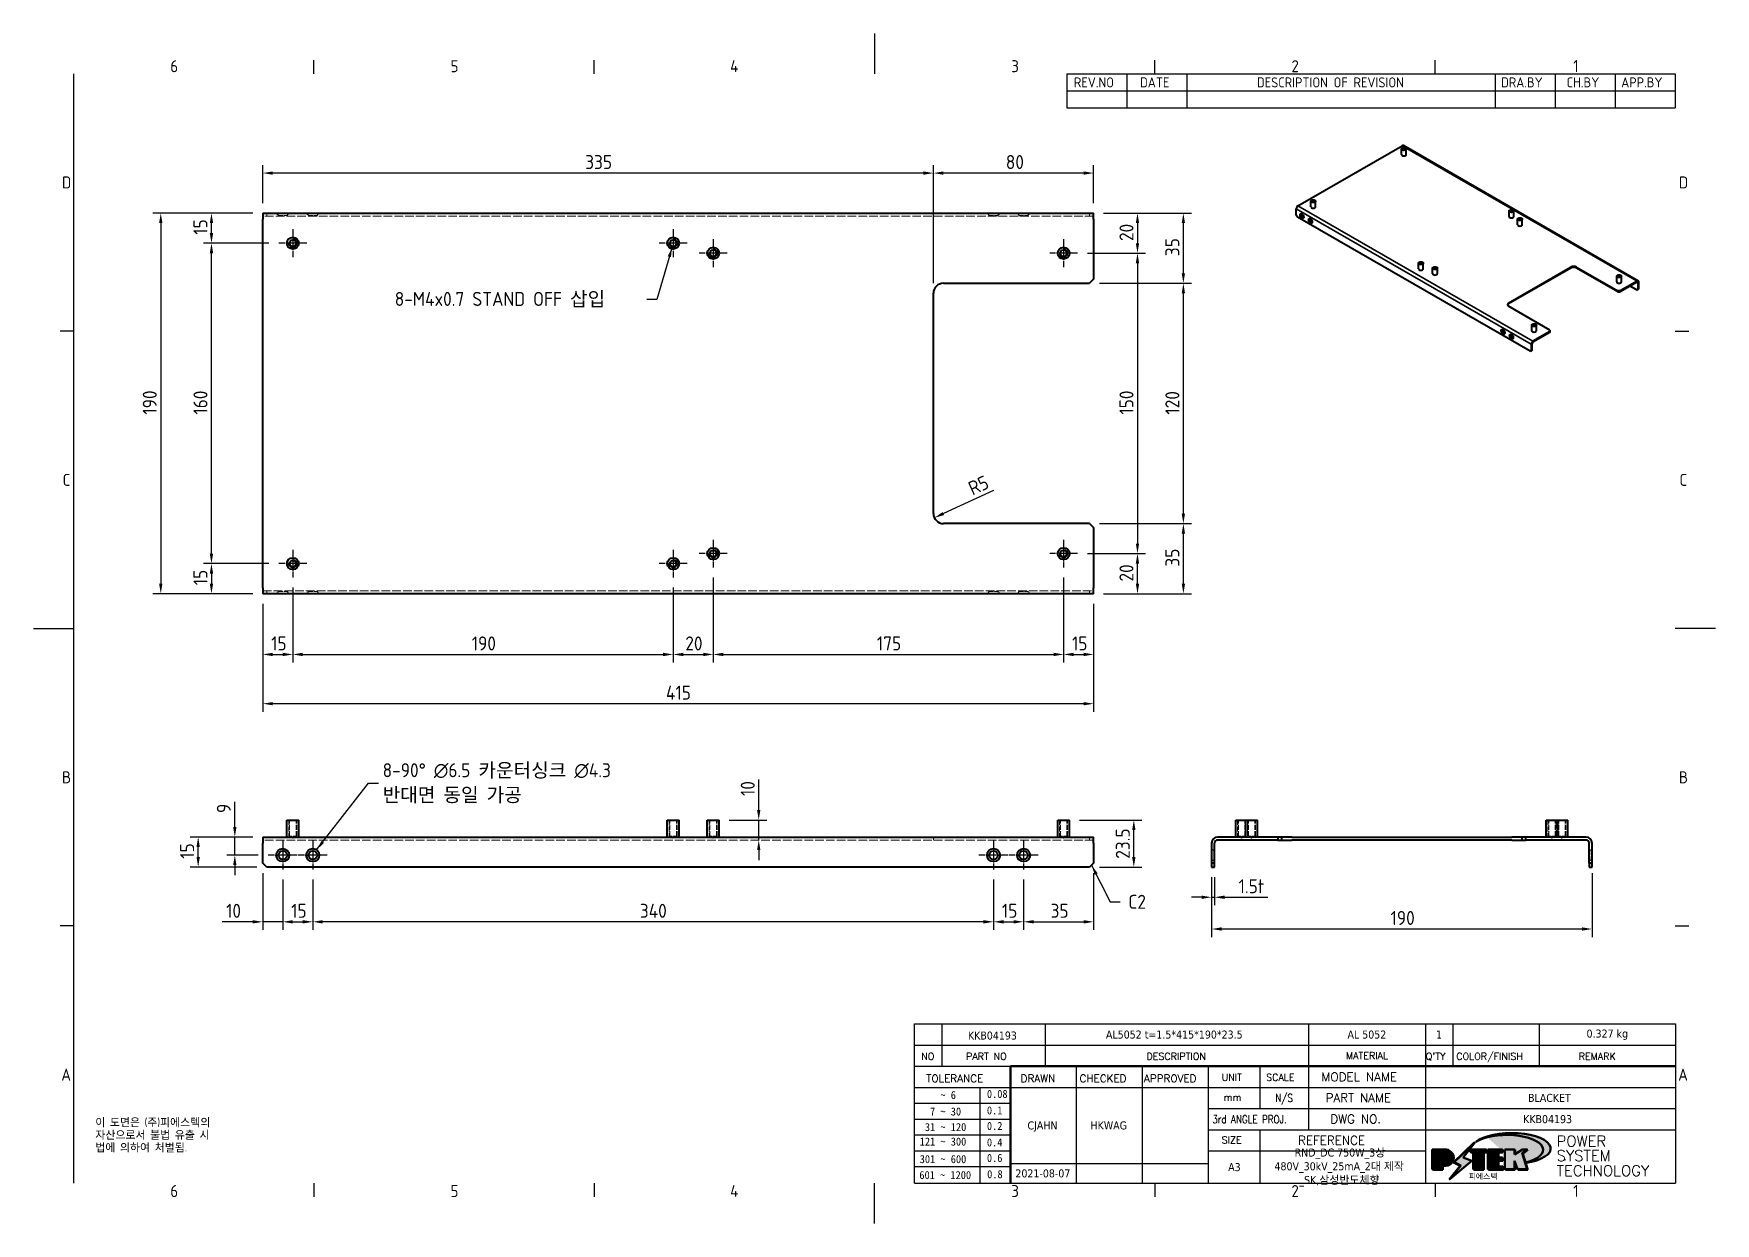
# Model space of a CAD drawing. Header units: millimetres. Extents: x 0 to 840, y 0 to 594.
import ezdxf
from ezdxf.enums import TextEntityAlignment as Align

# ---------------------------------------------------------------- set-up
doc = ezdxf.new("R2010")
doc.units = ezdxf.units.MM
doc.header["$LTSCALE"] = 2
doc.linetypes.add('CHAIN', pattern=[0.3543, 0.2362, -0.0295, 0.0591, -0.0295])
doc.linetypes.add('DASHED', pattern=[0.2067, 0.1654, -0.0413])
doc.layers.get('0').update_dxf_attribs({"color": 3, "lineweight": 25})
for name, color, linetype, lineweight in [('가려진 것(ISO)', 2, 'DASHED', 18), ('가시적인 것(ISO)', 3, 'Continuous', 40), ('가시적인 좁은 것(ISO)', 3, 'Continuous', 35), ('경계(ISO)', 7, 'Continuous', 25), ('기호(ISO)', 5, 'Continuous', 25), ('제목(ISO)', 5, 'Continuous', 50), ('중심 표식(ISO)', 1, 'Continuous', 25), ('치수(ISO)', 2, 'Continuous', 25), ('해치(ISO)', 7, 'Continuous', 18)]:
    doc.layers.add(name, color=color, linetype=linetype, lineweight=lineweight)
doc.styles.add('HAN_291', font='')
doc.styles.add('HAN_370', font='', dxfattribs={"width": 2})
doc.styles.add('ISO ProportionalPSTEK', font='isocp.shx')
doc.styles.add('RC_284', font='ROMANC.shx')
doc.styles.add('RC_287', font='ROMANC.shx')
doc.styles.add('RC_292', font='ROMANC.shx')
doc.styles.add('ROMANT_294', font='romant.shx')
doc.styles.add('문자 텍스트_PSTEK_POSCO', font='isocp.shx')
doc.styles.add('치수 텍스트_PSTEK_POSCO', font='isocp.shx')
doc.styles.add('텍스트 스타일198', font='tahoma.ttf')
doc.styles.add('텍스트 스타일333', font='ROMANC.shx', dxfattribs={"width": 0.8})
doc.styles.get('HAN_291').set_extended_font_data('GulimChe')
doc.styles.get('HAN_370').set_extended_font_data('GulimChe')
doc.dimstyles.new('치수_PSTEK_POSCO', dxfattribs={"dimscale": 2, "dimtxt": 3.5, "dimasz": 2.5, "dimexe": 2, "dimexo": 2.5, "dimgap": 1, "dimtad": 1, "dimrnd": 1e-08, "dimdsep": 46, "dimtxsty": '치수 텍스트_PSTEK_POSCO', "dimcen": 0.09, "dimdle": 10, "dimclrd": 7, "dimclre": 7, "dimclrt": 2, "dimadec": 1, "dimazin": 2, "dimtfac": 1, "dimtmove": 0, "dimatfit": 3, "dimfxl": 0, "dimtolj": 1, "dimlwd": -1, "dimlwe": -1, "dimarcsym": 0})
doc.dimstyles.new('치수_PSTEK_POSCO$7', dxfattribs={"dimscale": 2, "dimtxt": 3.5, "dimasz": 2.5, "dimexe": 2, "dimexo": 2.5, "dimgap": 1, "dimtad": 1, "dimrnd": 1e-08, "dimdsep": 46, "dimtxsty": '치수 텍스트_PSTEK_POSCO', "dimcen": 0.09, "dimdle": 10, "dimclrd": 7, "dimclre": 7, "dimclrt": 2, "dimadec": 1, "dimazin": 2, "dimtfac": 1, "dimtmove": 0, "dimatfit": 3, "dimfxl": 0, "dimtolj": 1, "dimlwd": -1, "dimlwe": -1, "dimarcsym": 0})

msp = doc.modelspace()

# ---------------------------------------------------------------- texts
at = {"layer": '기호(ISO)', "color": 2, "char_height": 7, "attachment_point": 4, "style": '치수 텍스트_PSTEK_POSCO'}
for s, insert, width, line_spacing_factor in [('{8-M4x0.7 STAND OFF 삽입}', (180.365, 461.226), 123.98201, 0.6125), ('{8-90° \\fAIGDT|b0|i0;\\H7.0000;n\\fisocp|b0|i0;\\H7.0000;6.5 카운터싱크 \\fAIGDT|b0|i0;\\H7.0000;n\\fisocp|b0|i0;\\H7.0000;4.3\\P반대면 동일 가공 }', (174.328, 219.741), 134.06423, 1.05)]:
    msp.add_mtext(s, dxfattribs=dict(at, insert=insert, width=width, line_spacing_factor=line_spacing_factor))
at = {"layer": '기호(ISO)', "color": 2, "insert": (546.778, 160.545), "char_height": 7, "attachment_point": 4, "style": '치수 텍스트_PSTEK_POSCO'}
msp.add_mtext('{C2}', dxfattribs=at)
at = {"layer": '기호(ISO)', "color": 7, "insert": (30.789, 52.457), "char_height": 4, "width": 102.48028, "attachment_point": 1, "line_spacing_factor": 0.944221, "style": '문자 텍스트_PSTEK_POSCO'}
msp.add_mtext('{이 도면은 (주)피에스텍의\\P자산으로서 불법 유출 시 \\P법에 의하여 처벌됨.}', dxfattribs=at)

# ---------------------------------------------------------------- blocks, each defined once
blk = doc.blocks.new('경계 Default Border')
at = {"layer": '경계(ISO)'}
for p, q in [((70, 287), (70, 290.4)), ((140, 287), (140, 290.4)), ((280, 287), (280, 290.4)), ((350, 287), (350, 290.4)), ((10, 222.75), (6.6, 222.75)), ((410, 222.75), (413.4, 222.75)), ((10, 74.25), (6.6, 74.25)), ((410, 74.25), (413.4, 74.25)), ((70, 10), (70, 6.6)), ((140, 10), (140, 6.6)), ((280, 10), (280, 6.6)), ((350, 10), (350, 6.6))]:
    blk.add_line(p, q, dxfattribs=at)
at = {"layer": '경계(ISO)', "flags": 128}
for points in [[(210, 297), (210, 287)], [(10, 10), (10, 287)], [(0, 148.5), (10, 148.5)], [(420, 148.5), (410, 148.5)], [(210, 0), (210, 10)]]:
    blk.add_lwpolyline(points, dxfattribs=at)
at = {"layer": '경계(ISO)', "color": 2, "char_height": 3, "attachment_point": 7, "style": '문자 텍스트_PSTEK_POSCO'}
for s, insert in [('6', (34.14, 287.37)), ('5', (104.14, 287.37)), ('4', (173.97, 287.4)), ('3', (244.17, 287.37)), ('2', (314.13, 287.37)), ('1', (384.49, 287.4)), ('D', (7.08, 258.35)), ('D', (410.88, 258.35)), ('C', (7.24, 184.1)), ('C', (411.04, 184.1)), ('B', (7.08, 109.85)), ('B', (410.88, 109.85)), ('A', (6.91, 35.62)), ('A', (410.71, 35.62)), ('6', (34.14, 6.57)), ('5', (104.14, 6.57)), ('4', (173.97, 6.6)), ('3', (244.17, 6.57)), ('2', (314.13, 6.57)), ('1', (384.49, 6.6))]:
    blk.add_mtext(s, dxfattribs=dict(at, insert=insert))
blk = doc.blocks.new('제목 블록 PSTEK')
for color, points in [(252, [(317.22, 17.06), (322.03, 21.63), (322.28, 21.94), (317.05, 16.98), (318.75, 16.19), (316, 12.72), (316.34, 13), (318.92, 16.27)]), (5, [(321.62, 17.42), (319.53, 18.25), (322.45, 22.02), (317.22, 17.06), (318.92, 16.27), (316.17, 12.8)]), (1, [(324.48, 19.61), (325.24, 19.61), (325.24, 20.26), (321.23, 20.26), (321.23, 19.61), (321.98, 19.61), (321.98, 15.34), (324.48, 15.34)]), (252, [(321.98, 19.61), (321.4, 19.61), (321.4, 19.46), (321.98, 19.46)]), (252, [(324.66, 19.46), (325.42, 19.46), (325.42, 20.11), (325.24, 20.11), (325.24, 19.61), (324.48, 19.61), (324.48, 15.34), (322.16, 15.34), (322.16, 15.19), (324.66, 15.19)]), (1, [(329.23, 20.26), (325.66, 20.26), (325.66, 15.34), (329.36, 15.34), (329.36, 15.99), (328.11, 15.99), (328.11, 17.56), (329.23, 17.56), (329.23, 18.26), (328.11, 18.26), (328.11, 19.61), (329.23, 19.61)]), (252, [(328.29, 19.46), (329.41, 19.46), (329.41, 20.11), (329.23, 20.11), (329.23, 19.61), (328.11, 19.61), (328.11, 18.26), (328.29, 18.26)]), (252, [(328.29, 17.42), (329.41, 17.42), (329.41, 18.11), (329.23, 18.11), (329.23, 17.56), (328.11, 17.56), (328.11, 15.99), (328.29, 15.99)]), (1, [(332.33, 20.26), (329.86, 20.26), (329.86, 15.34), (332.33, 15.34), (332.33, 17.43), (333.07, 15.34), (335.49, 15.34), (334.25, 19.31), (335.44, 20.26), (334.31, 20.26), (332.33, 19)]), (252, [(332.51, 16.93), (332.33, 17.43), (332.33, 15.34), (330.04, 15.34), (330.04, 15.19), (332.51, 15.19)]), (252, [(332.51, 20.11), (332.33, 20.11), (332.33, 19), (332.51, 19.11)]), (252, [(335.62, 20.11), (335.25, 20.11), (334.25, 19.31), (335.49, 15.34), (333.2, 15.34), (333.25, 15.19), (335.66, 15.19), (334.43, 19.16)]), (252, [(329.54, 15.85), (329.36, 15.85), (329.36, 15.34), (325.83, 15.34), (325.83, 15.19), (329.54, 15.19)])]:
    blk.add_hatch(color=color).paths.add_polyline_path(points)
h = blk.add_hatch(color=1)
edge = h.paths.add_edge_path(flags=0)
edge.add_line((314.22, 19.61), (314.22, 17))
edge.add_line((314.22, 17), (314.35, 17))
edge.add_arc((314.35, 17.65), 0.651, 270, 360)
edge.add_line((315, 17.65), (315, 18.96))
edge.add_arc((314.35, 18.96), 0.651, 0, 90)
edge.add_line((314.35, 19.61), (314.22, 19.61))
edge = h.paths.add_edge_path()
edge.add_arc((314.98, 18.29), 1.97, 270, 450)
edge.add_line((314.98, 20.26), (311.77, 20.26))
edge.add_line((311.77, 20.26), (311.77, 15.34))
edge.add_line((311.77, 15.34), (314.22, 15.34))
edge.add_line((314.22, 15.34), (314.22, 16.32))
edge.add_line((314.22, 16.32), (314.98, 16.32))
h = blk.add_hatch(color=252)
edge = h.paths.add_edge_path()
edge.add_arc((314.98, 18.29), 1.97, 270, 406.8279)
edge.add_arc((315.16, 18.14), 1.97, -90, 53.561, ccw=False)
edge.add_line((315.16, 16.17), (314.4, 16.17))
edge.add_line((314.4, 16.17), (314.4, 15.19))
edge.add_line((314.4, 15.19), (311.94, 15.19))
edge.add_line((311.94, 15.19), (311.94, 15.34))
edge.add_line((311.94, 15.34), (314.22, 15.34))
edge.add_line((314.22, 15.34), (314.22, 16.32))
edge.add_line((314.22, 16.32), (314.98, 16.32))
h = blk.add_hatch(color=252)
edge = h.paths.add_edge_path()
edge.add_line((314.4, 19.46), (314.53, 19.46))
edge.add_arc((314.53, 18.81), 0.651, 60.4189, 90, ccw=False)
edge.add_arc((314.35, 18.96), 0.651, 39.9699, 90)
edge.add_line((314.35, 19.61), (314.22, 19.61))
edge.add_line((314.22, 19.61), (314.22, 17))
edge.add_line((314.22, 17), (314.35, 17))
edge.add_arc((314.35, 17.65), 0.651, 270, 274.6931)
edge.add_line((314.4, 17), (314.4, 19.46))
at = {"layer": '해치(ISO)'}
h = blk.add_hatch(color=140, dxfattribs=at)
edge = h.paths.add_edge_path()
edge.add_ellipse((330.37, 20.16), major_axis=(9.1, 0), ratio=0.40699, start_angle=301.3098, end_angle=507.7437)
edge.add_ellipse((331.53, 20.46), major_axis=(-9.82, 0), ratio=0.39426, start_angle=111.5121, end_angle=334.4703, ccw=False)
edge.add_line((335.14, 16.86), (335.1, 16.99))
at = {"color": 180}
for p, q in [((182.48, 11.79), (182.48, 51.57)), ((182.48, 51.57), (372.48, 51.57)), ((189.27, 51.57), (189.27, 41.01)), ((215.22, 41.01), (215.22, 51.57)), ((280.88, 51.57), (280.88, 41.01)), ((310.09, 51.57), (310.09, 41.01)), ((316.9, 51.57), (316.9, 41.01)), ((338.46, 51.57), (338.46, 41.01)), ((372.48, 51.57), (372.48, 11.79)), ((182.48, 46.29), (372.48, 46.29)), ((182.48, 41.01), (206.45, 41.01)), ((222.94, 11.79), (222.94, 41.01)), ((239.43, 11.79), (239.43, 41.01)), ((255.92, 11.79), (255.92, 41.01)), ((268.69, 41.01), (268.69, 30.45)), ((280.88, 41.01), (280.88, 25.17)), ((310.09, 41.01), (310.09, 11.79)), ((182.48, 35.73), (206.45, 35.73)), ((198.86, 12.03), (198.86, 35.73)), ((206.45, 35.73), (372.48, 35.73)), ((182.48, 31.78), (206.45, 31.78)), ((255.92, 30.45), (372.48, 30.45)), ((182.48, 27.83), (206.45, 27.83)), ((182.48, 23.88), (206.45, 23.88)), ((255.92, 25.17), (372.48, 25.17)), ((268.69, 25.17), (268.69, 11.79)), ((182.48, 19.93), (206.45, 19.93)), ((255.92, 19.89), (310.09, 19.89)), ((182.48, 15.98), (206.45, 15.98)), ((206.45, 16.74), (255.92, 16.74)), ((182.48, 11.79), (372.48, 11.79))]:
    blk.add_line(p, q, dxfattribs=at)
at = {"color": 7, "lineweight": 50}
for p, q in [((206.45, 11.79), (206.45, 41.01)), ((206.45, 41.01), (372.48, 41.01))]:
    blk.add_line(p, q, dxfattribs=at)
at = {"color": 7}
for p, q in [((322.28, 21.94), (317.05, 16.98)), ((322.45, 22.02), (317.22, 17.06)), ((317.22, 17.06), (322.03, 21.63)), ((319.53, 18.25), (322.45, 22.02)), ((322.03, 21.63), (322.28, 21.94)), ((314.98, 20.26), (311.77, 20.26)), ((311.77, 20.26), (311.77, 15.34)), ((314.98, 20.26), (311.77, 20.26)), ((311.77, 20.26), (311.77, 15.34)), ((314.22, 17), (314.22, 19.61)), ((314.22, 19.61), (314.35, 19.61)), ((314.35, 19.61), (314.22, 19.61)), ((314.22, 19.61), (314.22, 17)), ((314.22, 17), (314.22, 19.61)), ((314.22, 19.61), (314.35, 19.61)), ((314.35, 17), (314.22, 17)), ((314.22, 17), (314.35, 17)), ((314.35, 17), (314.22, 17)), ((314.4, 19.46), (314.53, 19.46)), ((314.4, 17), (314.4, 19.46)), ((315, 18.96), (315, 17.65)), ((315, 18.96), (315, 17.65)), ((316.17, 12.8), (321.62, 17.42)), ((317.05, 16.98), (318.75, 16.19)), ((318.92, 16.27), (317.22, 17.06)), ((317.22, 17.06), (318.92, 16.27)), ((321.62, 17.42), (319.53, 18.25)), ((325.24, 20.26), (321.23, 20.26)), ((321.23, 20.26), (321.23, 19.61)), ((325.24, 20.26), (321.23, 20.26)), ((321.23, 20.26), (321.23, 19.61)), ((321.23, 19.61), (321.98, 19.61)), ((321.23, 19.61), (321.98, 19.61)), ((321.4, 19.61), (321.4, 19.46)), ((321.98, 19.61), (321.4, 19.61)), ((321.4, 19.46), (321.98, 19.46)), ((321.98, 19.61), (321.98, 15.34)), ((321.98, 19.46), (321.98, 19.61)), ((321.98, 19.61), (321.98, 15.34)), ((324.48, 19.61), (325.24, 19.61)), ((324.48, 15.34), (324.48, 19.61)), ((325.24, 19.61), (324.48, 19.61)), ((324.48, 19.61), (324.48, 15.34)), ((324.48, 19.61), (325.24, 19.61)), ((324.48, 15.34), (324.48, 19.61)), ((324.66, 19.46), (325.42, 19.46)), ((324.66, 15.19), (324.66, 19.46)), ((325.24, 19.61), (325.24, 20.26)), ((325.24, 19.61), (325.24, 20.26)), ((325.42, 20.11), (325.24, 20.11)), ((325.24, 20.11), (325.24, 19.61)), ((325.42, 19.46), (325.42, 20.11)), ((329.23, 20.26), (325.66, 20.26)), ((325.66, 20.26), (325.66, 15.34)), ((325.66, 20.26), (325.66, 15.34)), ((329.23, 20.26), (325.66, 20.26)), ((328.11, 18.26), (328.11, 19.61)), ((328.11, 19.61), (329.23, 19.61)), ((329.23, 19.61), (328.11, 19.61)), ((328.11, 19.61), (328.11, 18.26)), ((328.11, 18.26), (328.11, 19.61)), ((328.11, 19.61), (329.23, 19.61)), ((329.23, 18.26), (328.11, 18.26)), ((328.11, 18.26), (328.29, 18.26)), ((329.23, 18.26), (328.11, 18.26)), ((328.11, 17.56), (329.23, 17.56)), ((328.11, 15.99), (328.11, 17.56)), ((329.23, 17.56), (328.11, 17.56)), ((328.11, 17.56), (328.11, 15.99)), ((328.11, 17.56), (329.23, 17.56)), ((328.11, 15.99), (328.11, 17.56)), ((328.29, 18.26), (328.29, 19.46)), ((328.29, 19.46), (329.41, 19.46)), ((328.29, 15.99), (328.29, 17.42)), ((328.29, 17.42), (329.41, 17.42)), ((329.23, 19.61), (329.23, 20.26)), ((329.23, 19.61), (329.23, 20.26)), ((329.41, 20.11), (329.23, 20.11)), ((329.23, 20.11), (329.23, 19.61)), ((329.23, 17.56), (329.23, 18.26)), ((329.23, 17.56), (329.23, 18.26)), ((329.41, 18.11), (329.23, 18.11)), ((329.23, 18.11), (329.23, 17.56)), ((329.41, 19.46), (329.41, 20.11)), ((329.41, 17.42), (329.41, 18.11)), ((332.33, 20.26), (329.86, 20.26)), ((329.86, 20.26), (329.86, 15.34)), ((329.86, 20.26), (329.86, 15.34)), ((332.33, 20.26), (329.86, 20.26)), ((334.31, 20.26), (332.33, 19)), ((332.33, 19), (332.33, 20.26)), ((334.31, 20.26), (332.33, 19)), ((332.33, 19), (332.33, 20.26)), ((332.51, 20.11), (332.33, 20.11)), ((332.33, 20.11), (332.33, 19)), ((332.33, 19), (332.51, 19.11)), ((332.33, 17.43), (333.07, 15.34)), ((332.33, 15.34), (332.33, 17.43)), ((332.51, 16.93), (332.33, 17.43)), ((332.33, 17.43), (332.33, 15.34)), ((332.33, 17.43), (333.07, 15.34)), ((332.33, 15.34), (332.33, 17.43)), ((332.51, 19.11), (332.51, 20.11)), ((332.51, 15.19), (332.51, 16.93)), ((334.25, 19.31), (335.44, 20.26)), ((334.25, 19.31), (335.44, 20.26)), ((335.25, 20.11), (334.25, 19.31)), ((335.49, 15.34), (334.25, 19.31)), ((334.25, 19.31), (335.49, 15.34)), ((335.49, 15.34), (334.25, 19.31)), ((335.44, 20.26), (334.31, 20.26)), ((335.44, 20.26), (334.31, 20.26)), ((334.43, 19.16), (335.62, 20.11)), ((335.66, 15.19), (334.43, 19.16)), ((335.62, 20.11), (335.25, 20.11)), ((345.04, 17.5), (344.99, 17.69)), ((311.77, 15.34), (314.22, 15.34)), ((311.77, 15.34), (314.22, 15.34)), ((314.22, 15.34), (311.94, 15.34)), ((311.94, 15.34), (311.94, 15.19)), ((311.94, 15.19), (314.4, 15.19)), ((314.22, 16.32), (314.98, 16.32)), ((314.22, 15.34), (314.22, 16.32)), ((314.98, 16.32), (314.22, 16.32)), ((314.22, 16.32), (314.22, 15.34)), ((314.22, 16.32), (314.98, 16.32)), ((314.22, 15.34), (314.22, 16.32)), ((314.4, 16.17), (315.16, 16.17)), ((314.4, 15.19), (314.4, 16.17)), ((318.75, 16.19), (316, 12.72)), ((316, 12.72), (316.34, 13)), ((318.92, 16.27), (316.17, 12.8)), ((316.34, 13), (318.92, 16.27)), ((321.98, 15.34), (324.48, 15.34)), ((321.98, 15.34), (324.48, 15.34)), ((324.48, 15.34), (322.16, 15.34)), ((322.16, 15.34), (322.16, 15.19)), ((322.16, 15.19), (324.66, 15.19)), ((325.66, 15.34), (329.36, 15.34)), ((325.66, 15.34), (329.36, 15.34)), ((329.36, 15.34), (325.83, 15.34)), ((325.83, 15.34), (325.83, 15.19)), ((325.83, 15.19), (329.54, 15.19)), ((329.36, 15.99), (328.11, 15.99)), ((328.11, 15.99), (328.29, 15.99)), ((329.36, 15.99), (328.11, 15.99)), ((329.36, 15.34), (329.36, 15.99)), ((329.36, 15.34), (329.36, 15.99)), ((329.54, 15.85), (329.36, 15.85)), ((329.36, 15.85), (329.36, 15.34)), ((329.54, 15.19), (329.54, 15.85)), ((329.86, 15.34), (332.33, 15.34)), ((329.86, 15.34), (332.33, 15.34)), ((332.33, 15.34), (330.04, 15.34)), ((330.04, 15.34), (330.04, 15.19)), ((330.04, 15.19), (332.51, 15.19)), ((333.07, 15.34), (335.49, 15.34)), ((333.07, 15.34), (335.49, 15.34)), ((335.49, 15.34), (333.2, 15.34)), ((333.2, 15.34), (333.25, 15.19)), ((333.25, 15.19), (335.66, 15.19))]:
    blk.add_line(p, q, dxfattribs=at)
at = {"color": 5}
for p, q in [((322.45, 22.02), (317.22, 17.06)), ((319.53, 18.25), (322.45, 22.02)), ((316.17, 12.8), (321.62, 17.42)), ((317.22, 17.06), (318.92, 16.27)), ((321.62, 17.42), (319.53, 18.25)), ((318.92, 16.27), (316.17, 12.8))]:
    blk.add_line(p, q, dxfattribs=at)
at = {"color": 1}
for p, q in [((314.98, 20.26), (311.77, 20.26)), ((311.77, 20.26), (311.77, 15.34)), ((314.22, 17), (314.22, 19.61)), ((314.22, 19.61), (314.35, 19.61)), ((314.35, 17), (314.22, 17)), ((315, 18.96), (315, 17.65)), ((325.24, 20.26), (321.23, 20.26)), ((321.23, 20.26), (321.23, 19.61)), ((321.23, 19.61), (321.98, 19.61)), ((321.98, 19.61), (321.98, 15.34)), ((324.48, 19.61), (325.24, 19.61)), ((324.48, 15.34), (324.48, 19.61)), ((325.24, 19.61), (325.24, 20.26)), ((329.23, 20.26), (325.66, 20.26)), ((325.66, 20.26), (325.66, 15.34)), ((328.11, 18.26), (328.11, 19.61)), ((328.11, 19.61), (329.23, 19.61)), ((329.23, 18.26), (328.11, 18.26)), ((328.11, 17.56), (329.23, 17.56)), ((328.11, 15.99), (328.11, 17.56)), ((329.23, 19.61), (329.23, 20.26)), ((329.23, 17.56), (329.23, 18.26)), ((332.33, 20.26), (329.86, 20.26)), ((329.86, 20.26), (329.86, 15.34)), ((334.31, 20.26), (332.33, 19)), ((332.33, 19), (332.33, 20.26)), ((332.33, 17.43), (333.07, 15.34)), ((332.33, 15.34), (332.33, 17.43)), ((334.25, 19.31), (335.44, 20.26)), ((335.49, 15.34), (334.25, 19.31)), ((335.44, 20.26), (334.31, 20.26)), ((311.77, 15.34), (314.22, 15.34)), ((314.22, 16.32), (314.98, 16.32)), ((314.22, 15.34), (314.22, 16.32)), ((321.98, 15.34), (324.48, 15.34)), ((325.66, 15.34), (329.36, 15.34)), ((329.36, 15.99), (328.11, 15.99)), ((329.36, 15.34), (329.36, 15.99)), ((329.86, 15.34), (332.33, 15.34)), ((333.07, 15.34), (335.49, 15.34))]:
    blk.add_line(p, q, dxfattribs=at)
at = {"color": 7}
for centre, radius, start, end in [((314.35, 18.96), 0.651, 0, 90), ((314.35, 18.96), 0.651, 39.9699, 90), ((314.35, 18.96), 0.651, 0, 90), ((314.35, 17.65), 0.651, 270, 0), ((314.35, 17.65), 0.651, 270, 0), ((314.35, 17.65), 0.651, 270, 274.6931), ((314.53, 18.81), 0.651, 60.4189, 90), ((314.98, 18.29), 1.97, 270, 90), ((314.98, 18.29), 1.97, 270, 90), ((314.98, 18.29), 1.97, 270, 46.8279), ((315.16, 18.14), 1.97, 270, 53.561)]:
    blk.add_arc(centre, radius, start, end, dxfattribs=at)
at = {"color": 1}
for centre, radius, start, end in [((314.35, 18.96), 0.651, 0, 90), ((314.35, 17.65), 0.651, 270, 0), ((314.98, 18.29), 1.97, 270, 90)]:
    blk.add_arc(centre, radius, start, end, dxfattribs=at)
at = {"layer": '제목(ISO)', "lineweight": 18}
blk.add_line((182.48, 35.73), (182.48, 11.79), dxfattribs=at)
at = {"layer": '제목(ISO)'}
for p, q in [((322.28, 21.94), (317.05, 16.98)), ((322.45, 22.02), (317.22, 17.06)), ((317.22, 17.06), (322.03, 21.63)), ((319.53, 18.25), (322.45, 22.02)), ((322.03, 21.63), (322.28, 21.94)), ((314.98, 20.26), (311.77, 20.26)), ((311.77, 20.26), (311.77, 15.34)), ((314.22, 17), (314.22, 19.61)), ((314.22, 19.61), (314.35, 19.61)), ((314.35, 19.61), (314.22, 19.61)), ((314.22, 19.61), (314.22, 17)), ((314.35, 17), (314.22, 17)), ((314.22, 17), (314.35, 17)), ((314.4, 19.46), (314.53, 19.46)), ((314.4, 17), (314.4, 19.46)), ((315, 18.96), (315, 17.65)), ((316.17, 12.8), (321.62, 17.42)), ((317.05, 16.98), (318.75, 16.19)), ((317.22, 17.06), (318.92, 16.27)), ((318.92, 16.27), (317.22, 17.06)), ((321.62, 17.42), (319.53, 18.25)), ((325.24, 20.26), (321.23, 20.26)), ((321.23, 20.26), (321.23, 19.61)), ((321.23, 19.61), (321.98, 19.61)), ((321.98, 19.61), (321.4, 19.61)), ((321.4, 19.61), (321.4, 19.46)), ((321.4, 19.46), (321.98, 19.46)), ((321.98, 19.61), (321.98, 15.34)), ((321.98, 19.46), (321.98, 19.61)), ((324.48, 19.61), (325.24, 19.61)), ((324.48, 15.34), (324.48, 19.61)), ((325.24, 19.61), (324.48, 19.61)), ((324.48, 19.61), (324.48, 15.34)), ((324.66, 19.46), (325.42, 19.46)), ((324.66, 15.19), (324.66, 19.46)), ((325.24, 19.61), (325.24, 20.26)), ((325.42, 20.11), (325.24, 20.11)), ((325.24, 20.11), (325.24, 19.61)), ((325.42, 19.46), (325.42, 20.11)), ((329.23, 20.26), (325.66, 20.26)), ((325.66, 20.26), (325.66, 15.34)), ((328.11, 18.26), (328.11, 19.61)), ((328.11, 19.61), (329.23, 19.61)), ((329.23, 19.61), (328.11, 19.61)), ((328.11, 19.61), (328.11, 18.26)), ((329.23, 18.26), (328.11, 18.26)), ((328.11, 18.26), (328.29, 18.26)), ((328.11, 15.99), (328.11, 17.56)), ((328.11, 17.56), (329.23, 17.56)), ((329.23, 17.56), (328.11, 17.56)), ((328.11, 17.56), (328.11, 15.99)), ((328.29, 19.46), (329.41, 19.46)), ((328.29, 18.26), (328.29, 19.46)), ((328.29, 17.42), (329.41, 17.42)), ((328.29, 15.99), (328.29, 17.42)), ((329.23, 19.61), (329.23, 20.26)), ((329.41, 20.11), (329.23, 20.11)), ((329.23, 20.11), (329.23, 19.61)), ((329.23, 17.56), (329.23, 18.26)), ((329.41, 18.11), (329.23, 18.11)), ((329.23, 18.11), (329.23, 17.56)), ((329.41, 19.46), (329.41, 20.11)), ((329.41, 17.42), (329.41, 18.11)), ((332.33, 20.26), (329.86, 20.26)), ((329.86, 20.26), (329.86, 15.34)), ((334.31, 20.26), (332.33, 19)), ((332.33, 19), (332.33, 20.26)), ((332.51, 20.11), (332.33, 20.11)), ((332.33, 20.11), (332.33, 19)), ((332.33, 19), (332.51, 19.11)), ((332.33, 15.34), (332.33, 17.43)), ((332.33, 17.43), (333.07, 15.34)), ((332.51, 16.93), (332.33, 17.43)), ((332.33, 17.43), (332.33, 15.34)), ((332.51, 19.11), (332.51, 20.11)), ((332.51, 15.19), (332.51, 16.93)), ((334.25, 19.31), (335.44, 20.26)), ((335.25, 20.11), (334.25, 19.31)), ((335.49, 15.34), (334.25, 19.31)), ((334.25, 19.31), (335.49, 15.34)), ((335.44, 20.26), (334.31, 20.26)), ((334.43, 19.16), (335.62, 20.11)), ((335.66, 15.19), (334.43, 19.16)), ((335.62, 20.11), (335.25, 20.11)), ((311.77, 15.34), (314.22, 15.34)), ((314.22, 15.34), (311.94, 15.34)), ((311.94, 15.34), (311.94, 15.19)), ((311.94, 15.19), (314.4, 15.19)), ((314.22, 15.34), (314.22, 16.32)), ((314.22, 16.32), (314.98, 16.32)), ((314.98, 16.32), (314.22, 16.32)), ((314.22, 16.32), (314.22, 15.34)), ((314.4, 15.19), (314.4, 16.17)), ((314.4, 16.17), (315.16, 16.17)), ((318.75, 16.19), (316, 12.72)), ((316, 12.72), (316.34, 13)), ((318.92, 16.27), (316.17, 12.8)), ((316.34, 13), (318.92, 16.27)), ((321.98, 15.34), (324.48, 15.34)), ((324.48, 15.34), (322.16, 15.34)), ((322.16, 15.34), (322.16, 15.19)), ((322.16, 15.19), (324.66, 15.19)), ((325.66, 15.34), (329.36, 15.34)), ((329.36, 15.34), (325.83, 15.34)), ((325.83, 15.34), (325.83, 15.19)), ((325.83, 15.19), (329.54, 15.19)), ((329.36, 15.99), (328.11, 15.99)), ((328.11, 15.99), (328.29, 15.99)), ((329.36, 15.34), (329.36, 15.99)), ((329.54, 15.85), (329.36, 15.85)), ((329.36, 15.85), (329.36, 15.34)), ((329.54, 15.19), (329.54, 15.85)), ((329.86, 15.34), (332.33, 15.34)), ((332.33, 15.34), (330.04, 15.34)), ((330.04, 15.34), (330.04, 15.19)), ((330.04, 15.19), (332.51, 15.19)), ((333.07, 15.34), (335.49, 15.34)), ((335.49, 15.34), (333.2, 15.34)), ((333.2, 15.34), (333.25, 15.19)), ((333.25, 15.19), (335.66, 15.19))]:
    blk.add_line(p, q, dxfattribs=at)
at = {"layer": '제목(ISO)', "color": 4}
blk.add_line((335.14, 16.86), (335.1, 16.99), dxfattribs=at)
at = {"layer": '제목(ISO)'}
for centre, radius, start, end in [((314.35, 18.96), 0.651, 0, 90), ((314.35, 18.96), 0.651, 39.9699, 90), ((314.35, 17.65), 0.651, 270, 0), ((314.35, 17.65), 0.651, 270, 274.6931), ((314.53, 18.81), 0.651, 60.4189, 90), ((314.98, 18.29), 1.97, 46.8279, 90), ((314.98, 18.29), 1.97, 270, 46.8279), ((314.98, 18.29), 1.97, 270, 46.8279), ((315.16, 18.14), 1.97, 270, 53.561)]:
    blk.add_arc(centre, radius, start, end, dxfattribs=at)
at = {"layer": '제목(ISO)', "color": 4}
for centre, major_axis, ratio, start_param, end_param in [((331.53, 20.46), (9.82, 0), 0.39426, 5.087845, 8.9792), ((330.37, 20.16), (9.1, 0), 0.40699, 5.258849, 8.861799)]:
    blk.add_ellipse(centre, major_axis=major_axis, ratio=ratio, start_param=start_param, end_param=end_param, dxfattribs=at)
at = {"color": 2}
for s, height, style, p in [('NO', 1.742, 'RC_284', (184.14, 42.62)), ('PART NO', 1.742, 'RC_284', (195.34, 42.62)), ('DESCRIPTION', 1.7424, 'RC_284', (240.4, 42.62)), ("Q'TY", 1.742, 'RC_284', (310.14, 42.62)), ('COLOR/FINISH', 1.7424, 'RC_284', (317.77, 42.62)), ('REMARK', 1.742, 'RC_284', (348.35, 42.62)), (' TOLERANCE', 1.9, 'RC_287', (184.09, 37.01)), ('DRAWN', 1.9, 'RC_287', (208.98, 37.01)), ('CHECKED', 1.9, 'RC_287', (223.69, 37.01)), ('APPROVED', 1.9, 'RC_287', (239.78, 37.01)), ('UNIT', 1.742, 'RC_284', (259.17, 37.34)), ('SCALE', 1.742, 'RC_284', (270.29, 37.34)), ('MODEL NAME', 2.178, 'RC_292', (284.1, 37.25)), ('    ~ 6', 2, 'HAN_291', (183.77, 32.82)), ('0.08', 2, 'HAN_291', (200.55, 33.1)), ('PART NAME', 2.178, 'RC_292', (285.14, 32.03)), ('  7 ~ 30', 2, 'HAN_291', (183.77, 28.71)), ('0.1', 2, 'HAN_291', (200.55, 28.99)), ('mm', 1.742, 'RC_284', (259.65, 32.35)), (' 31 ~ 120', 2, 'HAN_291', (183.77, 24.83)), ('0.2', 2, 'HAN_291', (200.55, 25.11)), (' DWG NO.', 2.178, 'RC_292', (284.81, 26.75)), ('121 ~ 300', 2, 'HAN_291', (183.77, 21.21)), ('0.4', 2, 'HAN_291', (200.55, 21)), ('SIZE', 1.742, 'RC_284', (259.17, 21.69)), ('REFERENCE', 2.178, 'RC_292', (278.27, 21.43)), ('301 ~ 600', 2, 'HAN_291', (183.77, 16.83)), ('0.6', 2, 'HAN_291', (200.55, 17.12)), ('601 ~ 1200', 2, 'HAN_291', (183.68, 12.85)), ('0.8', 2, 'HAN_291', (200.61, 13.06))]:
    blk.add_text(s, height=height, dxfattribs=dict(at, style=style)).set_placement(p)
at = {"color": 2, "style": 'RC_284'}
blk.add_text('MATERIAL', height=1.742, dxfattribs=at).set_placement((295.48, 43.65), align=Align.MIDDLE_CENTER)
at = {"color": 7, "style": '텍스트 스타일333', "width": 0.8}
blk.add_text('N/S', height=2, dxfattribs=at).set_placement((274.78, 33.09), align=Align.MIDDLE_CENTER)
at = {"color": 2, "style": '텍스트 스타일333', "width": 0.8}
blk.add_text('3rd ANGLE PROJ.', height=2, dxfattribs=at).set_placement((256.84, 26.76))
at = {"color": 7, "style": 'ROMANT_294'}
for s, p in [('POWER', (342.83, 20.97)), ('SYSTEM', (342.83, 17.33)), ('TECHNOLOGY', (342.83, 13.57))]:
    blk.add_text(s, height=2.7, dxfattribs=at).set_placement(p)
at = {"color": 7, "insert": (320.85, 14.21), "char_height": 1.4, "attachment_point": 1, "line_spacing_factor": 0.332, "style": 'HAN_370'}
blk.add_mtext('\\fHY견고딕|b0|i0;\\H1.4000;피에스텍', dxfattribs=at)
at = {"layer": '제목(ISO)', "color": 7, "style": '텍스트 스타일198'}
for tag, p in [('질량\\P3;_001', (350.3, 48.16)), ('부품_번호_001', (195.81, 47.68)), ('설명_001', (230.28, 47.92)), ('재질_001', (290.6, 47.93)), ("3._Q'TY_001", (312.71, 47.92)), ('제목_001', (335.7, 32.12)), ('설계자_001', (210.68, 25.23)), ('점검자_001', (226.43, 25.23)), ('부품_번호_001', (334.47, 26.81)), ('시트_크기_001', (260.81, 14.84)), ('프로젝트_002', (272.37, 15.04)), ('프로젝트_001', (277.4, 18.47)), ('작성_날짜_001', (207.67, 13.27)), ('프로젝트_003', (278.58, 11.62))]:
    blk.add_attdef(tag, p, '', height=2, dxfattribs=at)
for tag, p in [('4._COLOR', (327.68, 48.93)), ('1._MODEL_NAME', (341.23, 38.37)), ('엔지니어링_승인자', (247.67, 26.23)), ('점검_날짜', (231.18, 14.27)), ('엔지니어링_승인_날짜', (247.67, 14.27))]:
    blk.add_attdef(tag, text='', height=2, dxfattribs=at).set_placement(p, align=Align.MIDDLE_CENTER)
blk = doc.blocks.new('리비전 내역')
at = {"layer": '기호(ISO)'}
for p, q in [((258, 287), (410, 287)), ((258, 287), (258, 282.72)), ((273, 287), (273, 282.72)), ((288, 287), (288, 282.72)), ((365, 287), (365, 282.72)), ((380, 287), (380, 282.72)), ((395, 287), (395, 282.72)), ((410, 287), (410, 282.72)), ((258, 282.72), (410, 282.72)), ((258, 282.72), (258, 278.44)), ((273, 282.72), (273, 278.44)), ((288, 282.72), (288, 278.44)), ((365, 282.72), (365, 278.44)), ((380, 282.72), (380, 278.44)), ((395, 282.72), (395, 278.44)), ((410, 282.72), (410, 278.44)), ((258, 278.44), (410, 278.44))]:
    blk.add_line(p, q, dxfattribs=at)
at = {"layer": '기호(ISO)', "color": 2, "char_height": 2.5, "attachment_point": 7, "style": 'ISO ProportionalPSTEK'}
for s, insert in [('REV.NO', (259.79, 283.58)), ('DATE', (276.31, 283.58)), ('DESCRIPTION OF REVISION', (305.51, 283.58)), ('DRA.BY', (366.48, 283.58)), ('CH.BY', (382.86, 283.58)), ('APP.BY', (396.48, 283.58))]:
    blk.add_mtext(s, dxfattribs=dict(at, insert=insert))
blk = doc.blocks.new('*D23')
at = {"layer": 'Defpoints', "color": 0}
for p in [(114.44, 504.39), (63.5, 314.39), (114.44, 314.39)]:
    blk.add_point(p, dxfattribs=at)
at = {"layer": '치수(ISO)', "color": 7}
for p, q in [((109.44, 504.39), (59.5, 504.39)), ((63.5, 499.39), (63.5, 319.39)), ((109.44, 314.39), (59.5, 314.39))]:
    blk.add_line(p, q, dxfattribs=at)
for points in [[(62.67, 499.39), (64.34, 499.39), (63.5, 504.39)], [(62.67, 319.39), (64.34, 319.39), (63.5, 314.39)]]:
    blk.add_solid(points, dxfattribs=at)
at = {"layer": '치수(ISO)', "color": 2, "insert": (58, 403.77), "char_height": 7, "attachment_point": 4, "rotation": 90, "style": '치수 텍스트_PSTEK_POSCO'}
blk.add_mtext('\\A1;190', dxfattribs=at)
blk = doc.blocks.new('*D24')
at = {"layer": 'Defpoints', "color": 0}
for p in [(88.82, 489.39), (122.49, 489.39), (122.49, 329.39)]:
    blk.add_point(p, dxfattribs=at)
at = {"layer": '치수(ISO)', "color": 7}
for p, q in [((117.49, 489.39), (84.82, 489.39)), ((88.82, 334.39), (88.82, 484.39)), ((117.49, 329.39), (84.82, 329.39))]:
    blk.add_line(p, q, dxfattribs=at)
for points in [[(87.99, 484.39), (89.66, 484.39), (88.82, 489.39)], [(87.99, 334.39), (89.66, 334.39), (88.82, 329.39)]]:
    blk.add_solid(points, dxfattribs=at)
at = {"layer": '치수(ISO)', "color": 2, "insert": (83.32, 403.78), "char_height": 7, "attachment_point": 4, "rotation": 90, "style": '치수 텍스트_PSTEK_POSCO'}
blk.add_mtext('\\A1;160', dxfattribs=at)
blk = doc.blocks.new('*D25')
at = {"layer": 'Defpoints', "color": 0}
for p in [(114.44, 314.39), (529.44, 314.39), (114.44, 259.45)]:
    blk.add_point(p, dxfattribs=at)
at = {"layer": '치수(ISO)', "color": 7}
for p, q in [((114.44, 309.39), (114.44, 255.45)), ((529.44, 309.39), (529.44, 255.45)), ((524.44, 259.45), (119.44, 259.45))]:
    blk.add_line(p, q, dxfattribs=at)
for points in [[(119.44, 260.29), (119.44, 258.62), (114.44, 259.45)], [(524.44, 260.29), (524.44, 258.62), (529.44, 259.45)]]:
    blk.add_solid(points, dxfattribs=at)
at = {"layer": '치수(ISO)', "color": 2, "insert": (315.85, 264.95), "char_height": 7, "attachment_point": 4, "style": '치수 텍스트_PSTEK_POSCO'}
blk.add_mtext('\\A1;415', dxfattribs=at)
blk = doc.blocks.new('*D26')
at = {"layer": 'Defpoints', "color": 0}
for p in [(129.44, 322.44), (114.44, 314.39), (129.44, 284.04)]:
    blk.add_point(p, dxfattribs=at)
at = {"layer": '치수(ISO)', "color": 7}
for p, q in [((129.44, 317.44), (129.44, 280.04)), ((114.44, 309.39), (114.44, 280.04)), ((119.44, 284.04), (124.44, 284.04))]:
    blk.add_line(p, q, dxfattribs=at)
for points in [[(119.44, 284.88), (119.44, 283.21), (114.44, 284.04)], [(124.44, 284.88), (124.44, 283.21), (129.44, 284.04)]]:
    blk.add_solid(points, dxfattribs=at)
at = {"layer": '치수(ISO)', "color": 2, "insert": (118.65, 289.54), "char_height": 7, "attachment_point": 4, "style": '치수 텍스트_PSTEK_POSCO'}
blk.add_mtext('\\A1;15', dxfattribs=at)
blk = doc.blocks.new('*D27')
at = {"layer": 'Defpoints', "color": 0}
for p in [(129.44, 322.44), (319.44, 322.44), (319.44, 284.04)]:
    blk.add_point(p, dxfattribs=at)
at = {"layer": '치수(ISO)', "color": 7}
for p, q in [((129.44, 317.44), (129.44, 280.04)), ((319.44, 317.44), (319.44, 280.04)), ((134.44, 284.04), (314.44, 284.04))]:
    blk.add_line(p, q, dxfattribs=at)
for points in [[(134.44, 284.88), (134.44, 283.21), (129.44, 284.04)], [(314.44, 284.88), (314.44, 283.21), (319.44, 284.04)]]:
    blk.add_solid(points, dxfattribs=at)
at = {"layer": '치수(ISO)', "color": 2, "insert": (218.83, 289.54), "char_height": 7, "attachment_point": 4, "style": '치수 텍스트_PSTEK_POSCO'}
blk.add_mtext('\\A1;190', dxfattribs=at)
blk = doc.blocks.new('*D28')
at = {"layer": 'Defpoints', "color": 0}
for p in [(319.44, 322.44), (339.44, 327.44), (339.44, 284.04)]:
    blk.add_point(p, dxfattribs=at)
at = {"layer": '치수(ISO)', "color": 7}
for p, q in [((339.44, 322.44), (339.44, 280.04)), ((319.44, 317.44), (319.44, 280.04)), ((324.44, 284.04), (334.44, 284.04))]:
    blk.add_line(p, q, dxfattribs=at)
for points in [[(324.44, 284.88), (324.44, 283.21), (319.44, 284.04)], [(334.44, 284.88), (334.44, 283.21), (339.44, 284.04)]]:
    blk.add_solid(points, dxfattribs=at)
at = {"layer": '치수(ISO)', "color": 2, "insert": (325.5, 289.54), "char_height": 7, "attachment_point": 4, "style": '치수 텍스트_PSTEK_POSCO'}
blk.add_mtext('\\A1;20', dxfattribs=at)
blk = doc.blocks.new('*D29')
at = {"layer": 'Defpoints', "color": 0}
for p in [(339.44, 327.44), (514.44, 327.44), (514.44, 284.04)]:
    blk.add_point(p, dxfattribs=at)
at = {"layer": '치수(ISO)', "color": 7}
for p, q in [((339.44, 322.44), (339.44, 280.04)), ((514.44, 322.44), (514.44, 280.04)), ((344.44, 284.04), (509.44, 284.04))]:
    blk.add_line(p, q, dxfattribs=at)
for points in [[(344.44, 284.88), (344.44, 283.21), (339.44, 284.04)], [(509.44, 284.88), (509.44, 283.21), (514.44, 284.04)]]:
    blk.add_solid(points, dxfattribs=at)
at = {"layer": '치수(ISO)', "color": 2, "insert": (421.2, 289.54), "char_height": 7, "attachment_point": 4, "style": '치수 텍스트_PSTEK_POSCO'}
blk.add_mtext('\\A1;175', dxfattribs=at)
blk = doc.blocks.new('*D30')
at = {"layer": 'Defpoints', "color": 0}
for p in [(514.44, 327.44), (529.44, 314.39), (529.44, 284.04)]:
    blk.add_point(p, dxfattribs=at)
at = {"layer": '치수(ISO)', "color": 7}
for p, q in [((514.44, 322.44), (514.44, 280.04)), ((529.44, 309.39), (529.44, 280.04)), ((519.44, 284.04), (524.44, 284.04))]:
    blk.add_line(p, q, dxfattribs=at)
for points in [[(519.44, 284.88), (519.44, 283.21), (514.44, 284.04)], [(524.44, 284.88), (524.44, 283.21), (529.44, 284.04)]]:
    blk.add_solid(points, dxfattribs=at)
at = {"layer": '치수(ISO)', "color": 2, "insert": (518.65, 289.54), "char_height": 7, "attachment_point": 4, "style": '치수 텍스트_PSTEK_POSCO'}
blk.add_mtext('\\A1;15', dxfattribs=at)
blk = doc.blocks.new('*D31')
at = {"layer": 'Defpoints', "color": 0}
for p in [(527.44, 349.39), (574.28, 349.39), (529.44, 314.39)]:
    blk.add_point(p, dxfattribs=at)
at = {"layer": '치수(ISO)', "color": 7}
for p, q in [((532.44, 349.39), (578.28, 349.39)), ((574.28, 319.39), (574.28, 344.39)), ((534.44, 314.39), (578.28, 314.39))]:
    blk.add_line(p, q, dxfattribs=at)
for points in [[(573.45, 344.39), (575.11, 344.39), (574.28, 349.39)], [(573.45, 319.39), (575.11, 319.39), (574.28, 314.39)]]:
    blk.add_solid(points, dxfattribs=at)
at = {"layer": '치수(ISO)', "color": 2, "insert": (568.78, 327.89), "char_height": 7, "attachment_point": 4, "rotation": 90, "style": '치수 텍스트_PSTEK_POSCO'}
blk.add_mtext('\\A1;35', dxfattribs=at)
blk = doc.blocks.new('*D32')
at = {"layer": 'Defpoints', "color": 0}
for p in [(527.44, 469.39), (574.28, 469.39), (527.44, 349.39)]:
    blk.add_point(p, dxfattribs=at)
at = {"layer": '치수(ISO)', "color": 7}
for p, q in [((532.44, 469.39), (578.28, 469.39)), ((574.28, 354.39), (574.28, 464.39)), ((532.44, 349.39), (578.28, 349.39))]:
    blk.add_line(p, q, dxfattribs=at)
for points in [[(573.45, 464.39), (575.11, 464.39), (574.28, 469.39)], [(573.45, 354.39), (575.11, 354.39), (574.28, 349.39)]]:
    blk.add_solid(points, dxfattribs=at)
at = {"layer": '치수(ISO)', "color": 2, "insert": (568.78, 403.78), "char_height": 7, "attachment_point": 4, "rotation": 90, "style": '치수 텍스트_PSTEK_POSCO'}
blk.add_mtext('\\A1;120', dxfattribs=at)
blk = doc.blocks.new('*D33')
at = {"layer": 'Defpoints', "color": 0}
for p in [(529.44, 504.39), (574.28, 504.39), (527.44, 469.39)]:
    blk.add_point(p, dxfattribs=at)
at = {"layer": '치수(ISO)', "color": 7}
for p, q in [((534.44, 504.39), (578.28, 504.39)), ((574.28, 474.39), (574.28, 499.39)), ((532.44, 469.39), (578.28, 469.39))]:
    blk.add_line(p, q, dxfattribs=at)
for points in [[(573.45, 499.39), (575.11, 499.39), (574.28, 504.39)], [(573.45, 474.39), (575.11, 474.39), (574.28, 469.39)]]:
    blk.add_solid(points, dxfattribs=at)
at = {"layer": '치수(ISO)', "color": 2, "insert": (568.78, 482.89), "char_height": 7, "attachment_point": 4, "rotation": 90, "style": '치수 텍스트_PSTEK_POSCO'}
blk.add_mtext('\\A1;35', dxfattribs=at)
blk = doc.blocks.new('*D34')
at = {"layer": 'Defpoints', "color": 0}
for p in [(521.39, 484.39), (521.39, 334.39), (551.35, 334.39)]:
    blk.add_point(p, dxfattribs=at)
at = {"layer": '치수(ISO)', "color": 7}
for p, q in [((526.39, 484.39), (555.35, 484.39)), ((551.35, 479.39), (551.35, 339.39)), ((526.39, 334.39), (555.35, 334.39))]:
    blk.add_line(p, q, dxfattribs=at)
for points in [[(550.52, 479.39), (552.19, 479.39), (551.35, 484.39)], [(550.52, 339.39), (552.19, 339.39), (551.35, 334.39)]]:
    blk.add_solid(points, dxfattribs=at)
at = {"layer": '치수(ISO)', "color": 2, "insert": (545.85, 403.78), "char_height": 7, "attachment_point": 4, "rotation": 90, "style": '치수 텍스트_PSTEK_POSCO'}
blk.add_mtext('\\A1;150', dxfattribs=at)
blk = doc.blocks.new('*D35')
at = {"layer": 'Defpoints', "color": 0}
for p in [(521.39, 334.39), (551.35, 334.39), (529.44, 314.39)]:
    blk.add_point(p, dxfattribs=at)
at = {"layer": '치수(ISO)', "color": 7}
for p, q in [((526.39, 334.39), (555.35, 334.39)), ((551.35, 319.39), (551.35, 329.39)), ((534.44, 314.39), (555.35, 314.39))]:
    blk.add_line(p, q, dxfattribs=at)
for points in [[(550.52, 329.39), (552.19, 329.39), (551.35, 334.39)], [(550.52, 319.39), (552.19, 319.39), (551.35, 314.39)]]:
    blk.add_solid(points, dxfattribs=at)
at = {"layer": '치수(ISO)', "color": 2, "insert": (545.85, 320.45), "char_height": 7, "attachment_point": 4, "rotation": 90, "style": '치수 텍스트_PSTEK_POSCO'}
blk.add_mtext('\\A1;20', dxfattribs=at)
blk = doc.blocks.new('*D36')
at = {"layer": 'Defpoints', "color": 0}
for p in [(529.44, 504.39), (521.39, 484.39), (551.35, 484.39)]:
    blk.add_point(p, dxfattribs=at)
at = {"layer": '치수(ISO)', "color": 7}
for p, q in [((534.44, 504.39), (555.35, 504.39)), ((551.35, 499.39), (551.35, 489.39)), ((526.39, 484.39), (555.35, 484.39))]:
    blk.add_line(p, q, dxfattribs=at)
for points in [[(550.52, 499.39), (552.19, 499.39), (551.35, 504.39)], [(550.52, 489.39), (552.19, 489.39), (551.35, 484.39)]]:
    blk.add_solid(points, dxfattribs=at)
at = {"layer": '치수(ISO)', "color": 2, "insert": (545.85, 490.45), "char_height": 7, "attachment_point": 4, "rotation": 90, "style": '치수 텍스트_PSTEK_POSCO'}
blk.add_mtext('\\A1;20', dxfattribs=at)
blk = doc.blocks.new('*D37')
at = {"layer": 'Defpoints', "color": 0}
for p in [(449.44, 524.39), (529.44, 504.39), (449.44, 464.39)]:
    blk.add_point(p, dxfattribs=at)
at = {"layer": '치수(ISO)', "color": 7}
for p, q in [((449.44, 469.39), (449.44, 528.39)), ((524.44, 524.39), (454.44, 524.39)), ((529.44, 509.39), (529.44, 528.39))]:
    blk.add_line(p, q, dxfattribs=at)
for points in [[(454.44, 525.22), (454.44, 523.55), (449.44, 524.39)], [(524.44, 525.22), (524.44, 523.55), (529.44, 524.39)]]:
    blk.add_solid(points, dxfattribs=at)
at = {"layer": '치수(ISO)', "color": 2, "insert": (485.59, 529.89), "char_height": 7, "attachment_point": 4, "style": '치수 텍스트_PSTEK_POSCO'}
blk.add_mtext('\\A1;80', dxfattribs=at)
blk = doc.blocks.new('*D38')
at = {"layer": 'Defpoints', "color": 0}
for p in [(114.44, 524.39), (114.44, 504.39), (449.44, 464.39)]:
    blk.add_point(p, dxfattribs=at)
at = {"layer": '치수(ISO)', "color": 7}
for p, q in [((114.44, 509.39), (114.44, 528.39)), ((444.44, 524.39), (119.44, 524.39)), ((449.44, 469.39), (449.44, 528.39))]:
    blk.add_line(p, q, dxfattribs=at)
for points in [[(119.44, 525.22), (119.44, 523.55), (114.44, 524.39)], [(444.44, 525.22), (444.44, 523.55), (449.44, 524.39)]]:
    blk.add_solid(points, dxfattribs=at)
at = {"layer": '치수(ISO)', "color": 2, "insert": (275.5, 529.89), "char_height": 7, "attachment_point": 4, "style": '치수 텍스트_PSTEK_POSCO'}
blk.add_mtext('\\A1;335', dxfattribs=at)
blk = doc.blocks.new('*D39')
at = {"layer": 'Defpoints', "color": 0}
for p in [(122.49, 329.39), (88.82, 314.39), (114.44, 314.39)]:
    blk.add_point(p, dxfattribs=at)
at = {"layer": '치수(ISO)', "color": 7}
for p, q in [((117.49, 329.39), (84.82, 329.39)), ((88.82, 324.39), (88.82, 319.39)), ((109.44, 314.39), (84.82, 314.39))]:
    blk.add_line(p, q, dxfattribs=at)
for points in [[(87.99, 324.39), (89.66, 324.39), (88.82, 329.39)], [(87.99, 319.39), (89.66, 319.39), (88.82, 314.39)]]:
    blk.add_solid(points, dxfattribs=at)
at = {"layer": '치수(ISO)', "color": 2, "insert": (83.32, 318.59), "char_height": 7, "attachment_point": 4, "rotation": 90, "style": '치수 텍스트_PSTEK_POSCO'}
blk.add_mtext('\\A1;15', dxfattribs=at)
blk = doc.blocks.new('*D40')
at = {"layer": 'Defpoints', "color": 0}
for p in [(88.82, 504.39), (114.44, 504.39), (122.49, 489.39)]:
    blk.add_point(p, dxfattribs=at)
at = {"layer": '치수(ISO)', "color": 7}
for p, q in [((109.44, 504.39), (84.82, 504.39)), ((88.82, 494.39), (88.82, 499.39)), ((117.49, 489.39), (84.82, 489.39))]:
    blk.add_line(p, q, dxfattribs=at)
for points in [[(87.99, 499.39), (89.66, 499.39), (88.82, 504.39)], [(87.99, 494.39), (89.66, 494.39), (88.82, 489.39)]]:
    blk.add_solid(points, dxfattribs=at)
at = {"layer": '치수(ISO)', "color": 2, "insert": (83.32, 493.59), "char_height": 7, "attachment_point": 4, "rotation": 90, "style": '치수 텍스트_PSTEK_POSCO'}
blk.add_mtext('\\A1;15', dxfattribs=at)
blk = doc.blocks.new('*D41')
at = {"layer": 'Defpoints', "color": 0}
for p in [(454.44, 354.39), (449.9, 352.29)]:
    blk.add_point(p, dxfattribs=at)
at = {"layer": '치수(ISO)', "color": 7}
blk.add_line((479.52, 365.95), (454.44, 354.39), dxfattribs=at)
blk.add_solid([(454.1, 355.14), (454.79, 353.63), (449.9, 352.29)], dxfattribs=at)
at = {"layer": '치수(ISO)', "color": 2, "insert": (467.51, 366.47), "char_height": 7, "attachment_point": 4, "rotation": 24.7564, "style": '치수 텍스트_PSTEK_POSCO'}
blk.add_mtext('\\A1;R5', dxfattribs=at)
blk = doc.blocks.new('*D42')
at = {"layer": 'Defpoints', "color": 0}
for p in [(124.44, 176.61), (139.44, 176.61), (139.44, 150.55)]:
    blk.add_point(p, dxfattribs=at)
at = {"layer": '치수(ISO)', "color": 7}
for p, q in [((124.44, 171.61), (124.44, 146.55)), ((139.44, 171.61), (139.44, 146.55)), ((129.44, 150.55), (134.44, 150.55))]:
    blk.add_line(p, q, dxfattribs=at)
for points in [[(129.44, 151.38), (129.44, 149.71), (124.44, 150.55)], [(134.44, 151.38), (134.44, 149.71), (139.44, 150.55)]]:
    blk.add_solid(points, dxfattribs=at)
at = {"layer": '치수(ISO)', "color": 2, "insert": (128.65, 156.05), "char_height": 7, "attachment_point": 4, "style": '치수 텍스트_PSTEK_POSCO'}
blk.add_mtext('\\A1;15', dxfattribs=at)
blk = doc.blocks.new('*D43')
at = {"layer": 'Defpoints', "color": 0}
for p in [(139.44, 176.61), (479.44, 176.61), (139.44, 150.55)]:
    blk.add_point(p, dxfattribs=at)
at = {"layer": '치수(ISO)', "color": 7}
for p, q in [((139.44, 171.61), (139.44, 146.55)), ((479.44, 171.61), (479.44, 146.55)), ((474.44, 150.55), (144.44, 150.55))]:
    blk.add_line(p, q, dxfattribs=at)
for points in [[(144.44, 151.38), (144.44, 149.71), (139.44, 150.55)], [(474.44, 151.38), (474.44, 149.71), (479.44, 150.55)]]:
    blk.add_solid(points, dxfattribs=at)
at = {"layer": '치수(ISO)', "color": 2, "insert": (302.79, 156.05), "char_height": 7, "attachment_point": 4, "style": '치수 텍스트_PSTEK_POSCO'}
blk.add_mtext('\\A1;340', dxfattribs=at)
blk = doc.blocks.new('*D44')
at = {"layer": 'Defpoints', "color": 0}
for p in [(114.44, 179.86), (124.44, 176.61), (114.44, 150.55)]:
    blk.add_point(p, dxfattribs=at)
at = {"layer": '치수(ISO)', "color": 7}
for p, q in [((114.44, 174.86), (114.44, 146.55)), ((124.44, 171.61), (124.44, 146.55)), ((109.44, 150.55), (94.14, 150.55)), ((124.44, 150.55), (114.44, 150.55)), ((129.44, 150.55), (134.44, 150.55))]:
    blk.add_line(p, q, dxfattribs=at)
for points in [[(109.44, 151.38), (109.44, 149.71), (114.44, 150.55)], [(129.44, 151.38), (129.44, 149.71), (124.44, 150.55)]]:
    blk.add_solid(points, dxfattribs=at)
at = {"layer": '치수(ISO)', "color": 2, "insert": (96.14, 156.05), "char_height": 7, "attachment_point": 4, "style": '치수 텍스트_PSTEK_POSCO'}
blk.add_mtext('\\A1;10', dxfattribs=at)
blk = doc.blocks.new('*D45')
at = {"layer": 'Defpoints', "color": 0}
for p in [(479.44, 176.61), (494.44, 176.61), (494.44, 150.55)]:
    blk.add_point(p, dxfattribs=at)
at = {"layer": '치수(ISO)', "color": 7}
for p, q in [((479.44, 171.61), (479.44, 146.55)), ((494.44, 171.61), (494.44, 146.55)), ((484.44, 150.55), (489.44, 150.55))]:
    blk.add_line(p, q, dxfattribs=at)
for points in [[(484.44, 151.38), (484.44, 149.71), (479.44, 150.55)], [(489.44, 151.38), (489.44, 149.71), (494.44, 150.55)]]:
    blk.add_solid(points, dxfattribs=at)
at = {"layer": '치수(ISO)', "color": 2, "insert": (483.65, 156.05), "char_height": 7, "attachment_point": 4, "style": '치수 텍스트_PSTEK_POSCO'}
blk.add_mtext('\\A1;15', dxfattribs=at)
blk = doc.blocks.new('*D46')
at = {"layer": 'Defpoints', "color": 0}
for p in [(494.44, 176.61), (529.44, 179.86), (529.44, 150.55)]:
    blk.add_point(p, dxfattribs=at)
at = {"layer": '치수(ISO)', "color": 7}
for p, q in [((494.44, 171.61), (494.44, 146.55)), ((529.44, 174.86), (529.44, 146.55)), ((499.44, 150.55), (524.44, 150.55))]:
    blk.add_line(p, q, dxfattribs=at)
for points in [[(499.44, 151.38), (499.44, 149.71), (494.44, 150.55)], [(524.44, 151.38), (524.44, 149.71), (529.44, 150.55)]]:
    blk.add_solid(points, dxfattribs=at)
at = {"layer": '치수(ISO)', "color": 2, "insert": (507.95, 156.05), "char_height": 7, "attachment_point": 4, "style": '치수 텍스트_PSTEK_POSCO'}
blk.add_mtext('\\A1;35', dxfattribs=at)
blk = doc.blocks.new('*D47')
at = {"layer": 'Defpoints', "color": 0}
for p in [(82.18, 192.86), (114.44, 192.86), (116.44, 177.86)]:
    blk.add_point(p, dxfattribs=at)
at = {"layer": '치수(ISO)', "color": 7}
for p, q in [((109.44, 192.86), (78.18, 192.86)), ((82.18, 182.86), (82.18, 187.86)), ((111.44, 177.86), (78.18, 177.86))]:
    blk.add_line(p, q, dxfattribs=at)
for points in [[(81.35, 187.86), (83.02, 187.86), (82.18, 192.86)], [(81.35, 182.86), (83.02, 182.86), (82.18, 177.86)]]:
    blk.add_solid(points, dxfattribs=at)
at = {"layer": '치수(ISO)', "color": 2, "insert": (76.68, 182.06), "char_height": 7, "attachment_point": 4, "rotation": 90, "style": '치수 텍스트_PSTEK_POSCO'}
blk.add_mtext('\\A1;15', dxfattribs=at)
blk = doc.blocks.new('*D48')
at = {"layer": 'Defpoints', "color": 0}
for p in [(100.49, 192.86), (114.44, 192.86), (117.19, 183.86)]:
    blk.add_point(p, dxfattribs=at)
at = {"layer": '치수(ISO)', "color": 7}
for p, q in [((100.49, 197.86), (100.49, 210.42)), ((109.44, 192.86), (96.49, 192.86)), ((100.49, 183.86), (100.49, 192.86)), ((112.19, 183.86), (96.49, 183.86)), ((100.49, 178.86), (100.49, 173.86))]:
    blk.add_line(p, q, dxfattribs=at)
for points in [[(99.66, 197.86), (101.32, 197.86), (100.49, 192.86)], [(99.66, 178.86), (101.32, 178.86), (100.49, 183.86)]]:
    blk.add_solid(points, dxfattribs=at)
at = {"layer": '치수(ISO)', "color": 2, "insert": (94.99, 204.86), "char_height": 7, "attachment_point": 4, "rotation": 90, "style": '치수 텍스트_PSTEK_POSCO'}
blk.add_mtext('\\A1;9', dxfattribs=at)
blk = doc.blocks.new('*D49')
at = {"layer": 'Defpoints', "color": 0}
for p in [(517.39, 201.36), (549.53, 201.36), (527.44, 177.86)]:
    blk.add_point(p, dxfattribs=at)
at = {"layer": '치수(ISO)', "color": 7}
for p, q in [((522.39, 201.36), (553.53, 201.36)), ((549.53, 182.86), (549.53, 196.36)), ((532.44, 177.86), (553.53, 177.86))]:
    blk.add_line(p, q, dxfattribs=at)
for points in [[(548.69, 196.36), (550.36, 196.36), (549.53, 201.36)], [(548.69, 182.86), (550.36, 182.86), (549.53, 177.86)]]:
    blk.add_solid(points, dxfattribs=at)
at = {"layer": '치수(ISO)', "color": 2, "insert": (544.03, 182.02), "char_height": 7, "attachment_point": 4, "rotation": 90, "style": '치수 텍스트_PSTEK_POSCO'}
blk.add_mtext('\\A1;23.5', dxfattribs=at)
blk = doc.blocks.new('*D50')
at = {"layer": 'Defpoints', "color": 0}
for p in [(588.39, 177.86), (778.39, 179.86), (778.39, 146.97)]:
    blk.add_point(p, dxfattribs=at)
at = {"layer": '치수(ISO)', "color": 7}
for p, q in [((588.39, 172.86), (588.39, 142.97)), ((778.39, 174.86), (778.39, 142.97)), ((593.39, 146.97), (773.39, 146.97))]:
    blk.add_line(p, q, dxfattribs=at)
for points in [[(593.39, 147.81), (593.39, 146.14), (588.39, 146.97)], [(773.39, 147.81), (773.39, 146.14), (778.39, 146.97)]]:
    blk.add_solid(points, dxfattribs=at)
at = {"layer": '치수(ISO)', "color": 2, "insert": (677.77, 152.47), "char_height": 7, "attachment_point": 4, "style": '치수 텍스트_PSTEK_POSCO'}
blk.add_mtext('\\A1;190', dxfattribs=at)
blk = doc.blocks.new('*D51')
at = {"layer": 'Defpoints', "color": 0}
for p in [(588.39, 177.86), (589.89, 177.86), (589.89, 162.82)]:
    blk.add_point(p, dxfattribs=at)
at = {"layer": '치수(ISO)', "color": 7}
for p, q in [((588.39, 172.86), (588.39, 158.82)), ((589.89, 172.86), (589.89, 158.82)), ((583.39, 162.82), (578.39, 162.82)), ((588.39, 162.82), (589.89, 162.82)), ((594.89, 162.82), (616.49, 162.82))]:
    blk.add_line(p, q, dxfattribs=at)
for points in [[(583.39, 163.65), (583.39, 161.98), (588.39, 162.82)], [(594.89, 163.65), (594.89, 161.98), (589.89, 162.82)]]:
    blk.add_solid(points, dxfattribs=at)
at = {"layer": '치수(ISO)', "color": 2, "insert": (601.89, 168.32), "char_height": 7, "attachment_point": 4, "style": '치수 텍스트_PSTEK_POSCO'}
blk.add_mtext('\\A1;1.5t', dxfattribs=at)
blk = doc.blocks.new('*D52')
at = {"layer": 'Defpoints', "color": 0}
for p in [(342.39, 201.36), (362.18, 191.36), (381.01, 191.36)]:
    blk.add_point(p, dxfattribs=at)
at = {"layer": '치수(ISO)', "color": 7}
for p, q in [((362.18, 206.36), (362.18, 221.66)), ((347.39, 201.36), (366.18, 201.36)), ((362.18, 191.36), (362.18, 201.36)), ((362.18, 186.36), (362.18, 181.36))]:
    blk.add_line(p, q, dxfattribs=at)
for points in [[(361.35, 206.36), (363.01, 206.36), (362.18, 201.36)], [(361.35, 186.36), (363.01, 186.36), (362.18, 191.36)]]:
    blk.add_solid(points, dxfattribs=at)
at = {"layer": '치수(ISO)', "color": 2, "insert": (356.68, 213.36), "char_height": 7, "attachment_point": 4, "rotation": 90, "style": '치수 텍스트_PSTEK_POSCO'}
blk.add_mtext('\\A1;10', dxfattribs=at)

# ---------------------------------------------------------------- dimensions: what is measured, and where the dimension line sits
at = {"layer": '치수(ISO)', "color": 7}
for base, p1, p2, picture, middle in [((114.445, 524.387), (449.445, 464.387), (114.445, 504.387), '*D38', (281.945, 524.387)), ((449.445, 524.387), (529.445, 504.387), (449.445, 464.387), '*D37', (489.445, 524.387))]:
    dim = msp.add_linear_dim(base=base, p1=p1, p2=p2, dimstyle='치수_PSTEK_POSCO', override={"dimdec": 2, "dimtp": 0, "dimtm": 0, "dimtdec": 2, "dimtofl": 0, "dimatfit": 1}, dxfattribs=at)
    dim.commit()
    dim.dimension.update_dxf_attribs({"geometry": picture, "text_midpoint": middle, "dimtype": 160})
for base, p1, p2, angle, override, picture, middle in [((63.503, 314.387), (114.445, 504.387), (114.445, 314.387), 270, {"dimdec": 2, "dimtp": 0, "dimtm": 0, "dimtdec": 2, "dimtofl": 0, "dimatfit": 1}, '*D23', (63.503, 409.387)), ((88.822, 504.387), (122.495, 489.387), (114.445, 504.387), 90, {"dimdec": 2, "dimtp": 0, "dimtm": 0, "dimtdec": 2, "dimtofl": 0, "dimatfit": 1}, '*D40', (88.822, 496.887)), ((551.353, 484.387), (529.445, 504.387), (521.395, 484.387), 270, {"dimdec": 2, "dimtp": 0, "dimtm": 0, "dimtdec": 2, "dimtofl": 0, "dimatfit": 1}, '*D36', (551.353, 494.387)), ((574.279, 504.387), (527.445, 469.387), (529.445, 504.387), 270, {"dimdec": 2, "dimtp": 0, "dimtm": 0, "dimtdec": 2, "dimtofl": 0, "dimatfit": 1}, '*D33', (574.279, 486.887)), ((88.822, 489.387), (122.495, 329.387), (122.495, 489.387), 90, {"dimdec": 2, "dimtp": 0, "dimtm": 0, "dimtdec": 2, "dimtofl": 0, "dimatfit": 1}, '*D24', (88.822, 409.387)), ((551.353, 334.387), (521.395, 484.387), (521.395, 334.387), 90, {"dimdec": 2, "dimtp": 0, "dimtm": 0, "dimtdec": 2, "dimtofl": 0, "dimatfit": 1}, '*D34', (551.353, 409.387)), ((574.279, 469.387), (527.445, 349.387), (527.445, 469.387), 90, {"dimdec": 2, "dimtp": 0, "dimtm": 0, "dimtdec": 2, "dimtofl": 0, "dimatfit": 1}, '*D32', (574.279, 409.387)), ((574.279, 349.387), (529.445, 314.387), (527.445, 349.387), 90, {"dimdec": 2, "dimtp": 0, "dimtm": 0, "dimtdec": 2, "dimtofl": 0, "dimatfit": 1}, '*D31', (574.279, 331.887)), ((88.822, 314.387), (122.495, 329.387), (114.445, 314.387), 90, {"dimdec": 2, "dimtp": 0, "dimtm": 0, "dimtdec": 2, "dimtofl": 0, "dimatfit": 1}, '*D39', (88.822, 321.887)), ((551.353, 334.387), (529.445, 314.387), (521.395, 334.387), 90, {"dimdec": 2, "dimtp": 0, "dimtm": 0, "dimtdec": 2, "dimtofl": 0, "dimatfit": 1}, '*D35', (551.353, 324.387)), ((129.445, 284.042), (114.445, 314.387), (129.445, 322.437), 180, {"dimdec": 2, "dimtp": 0, "dimtm": 0, "dimtdec": 2, "dimtofl": 0, "dimatfit": 1}, '*D26', (121.945, 284.042)), ((319.445, 284.042), (129.445, 322.437), (319.445, 322.437), 180, {"dimdec": 2, "dimtp": 0, "dimtm": 0, "dimtdec": 2, "dimtofl": 0, "dimatfit": 1}, '*D27', (224.445, 284.042)), ((339.445, 284.042), (319.445, 322.437), (339.445, 327.437), 180, {"dimdec": 2, "dimtp": 0, "dimtm": 0, "dimtdec": 2, "dimtofl": 0, "dimatfit": 1}, '*D28', (329.445, 284.042)), ((514.445, 284.042), (339.445, 327.437), (514.445, 327.437), 180, {"dimdec": 2, "dimtp": 0, "dimtm": 0, "dimtdec": 2, "dimtofl": 0, "dimatfit": 1}, '*D29', (426.945, 284.042)), ((529.445, 284.042), (514.445, 327.437), (529.445, 314.387), 180, {"dimdec": 2, "dimtp": 0, "dimtm": 0, "dimtdec": 2, "dimtofl": 0, "dimatfit": 1}, '*D30', (521.945, 284.042)), ((114.445, 259.452), (529.445, 314.387), (114.445, 314.387), 180, {"dimdec": 2, "dimtp": 0, "dimtm": 0, "dimtdec": 2, "dimtofl": 0, "dimatfit": 1}, '*D25', (321.945, 259.452)), ((362.179, 191.358), (342.395, 201.358), (381.009, 191.358), 90, {"dimdec": 2, "dimse2": 1, "dimtp": 0, "dimtm": 0, "dimtdec": 2, "dimtofl": 1, "dimatfit": 1}, '*D52', (362.179, 216.51)), ((100.491, 192.858), (117.195, 183.858), (114.445, 192.858), 90, {"dimdec": 2, "dimtp": 0, "dimtm": 0, "dimtdec": 2, "dimtofl": 1, "dimatfit": 1}, '*D48', (100.491, 206.641)), ((549.527, 201.358), (527.445, 177.858), (517.395, 201.358), 90, {"dimdec": 2, "dimtp": 0, "dimtm": 0, "dimtdec": 2, "dimtofl": 0, "dimatfit": 1}, '*D49', (549.527, 189.608)), ((82.184, 192.858), (116.445, 177.858), (114.445, 192.858), 90, {"dimdec": 2, "dimtp": 0, "dimtm": 0, "dimtdec": 2, "dimtofl": 0, "dimatfit": 1}, '*D47', (82.184, 185.358)), ((114.445, 150.546), (124.445, 176.608), (114.445, 179.858), 180, {"dimdec": 2, "dimtp": 0, "dimtm": 0, "dimtdec": 2, "dimtofl": 1, "dimatfit": 1}, '*D44', (99.292, 150.546)), ((139.445, 150.546), (124.445, 176.608), (139.445, 176.608), 180, {"dimdec": 2, "dimtp": 0, "dimtm": 0, "dimtdec": 2, "dimtofl": 0, "dimatfit": 1}, '*D42', (131.945, 150.546)), ((139.445, 150.546), (479.445, 176.608), (139.445, 176.608), 180, {"dimdec": 2, "dimtp": 0, "dimtm": 0, "dimtdec": 2, "dimtofl": 0, "dimatfit": 1}, '*D43', (309.445, 150.546)), ((494.445, 150.546), (479.445, 176.608), (494.445, 176.608), 180, {"dimdec": 2, "dimtp": 0, "dimtm": 0, "dimtdec": 2, "dimtofl": 0, "dimatfit": 1}, '*D45', (486.945, 150.546)), ((529.445, 150.546), (494.445, 176.608), (529.445, 179.858), 180, {"dimdec": 2, "dimtp": 0, "dimtm": 0, "dimtdec": 2, "dimtofl": 0, "dimatfit": 1}, '*D46', (511.945, 150.546)), ((778.386, 146.974), (588.386, 177.858), (778.386, 179.858), 180, {"dimdec": 2, "dimtp": 0, "dimtm": 0, "dimtdec": 2, "dimtofl": 0, "dimatfit": 1}, '*D50', (683.386, 146.974))]:
    dim = msp.add_linear_dim(base=base, p1=p1, p2=p2, angle=angle, dimstyle='치수_PSTEK_POSCO', override=override, dxfattribs=at)
    dim.commit()
    dim.dimension.update_dxf_attribs({"geometry": picture, "text_midpoint": middle, "dimtype": 160})
dim = msp.add_radius_dim(center=(454.445, 354.387), mpoint=(449.904, 352.293), dimstyle='치수_PSTEK_POSCO', override={"dimdec": 2, "dimcen": 0, "dimtp": 0, "dimtm": 0, "dimtdec": 2, "dimtofl": 0}, dxfattribs=at)
dim.commit()
dim.dimension.update_dxf_attribs({"geometry": '*D41', "text_midpoint": (473.755, 363.292), "dimtype": 164})
dim = msp.add_linear_dim(base=(589.886, 162.818), p1=(588.386, 177.858), p2=(589.886, 177.858), angle=180, text='<>t', dimstyle='치수_PSTEK_POSCO', override={"dimdec": 2, "dimtp": 0, "dimtm": 0, "dimtdec": 2, "dimtofl": 1, "dimatfit": 1}, dxfattribs=at)
dim.commit()
dim.dimension.update_dxf_attribs({"geometry": '*D51', "text_midpoint": (608.186, 162.818), "dimtype": 160})

# ---------------------------------------------------------------- linework, layer by layer
at = {"layer": '가려진 것(ISO)', "ltscale": 1.428422}
for p, q in [((116.445, 504.387), (116.445, 502.887)), ((527.445, 502.887), (527.445, 504.387)), ((116.445, 315.887), (116.445, 314.387)), ((527.445, 314.387), (527.445, 315.887)), ((449.445, 191.358), (449.445, 192.858)), ((527.445, 191.358), (527.445, 192.858))]:
    msp.add_line(p, q, dxfattribs=at)
at = {"layer": '가려진 것(ISO)', "ltscale": 1.481406}
for p, q in [((122.295, 503.287), (121.195, 504.387)), ((126.595, 503.287), (127.695, 504.387)), ((137.295, 503.287), (136.195, 504.387)), ((141.595, 503.287), (142.695, 504.387)), ((477.295, 503.287), (476.195, 504.387)), ((481.595, 503.287), (482.695, 504.387)), ((492.295, 503.287), (491.195, 504.387)), ((496.595, 503.287), (497.695, 504.387)), ((122.295, 315.487), (121.195, 314.387)), ((126.595, 315.487), (127.695, 314.387)), ((137.295, 315.487), (136.195, 314.387)), ((141.595, 315.487), (142.695, 314.387)), ((477.295, 315.487), (476.195, 314.387)), ((481.595, 315.487), (482.695, 314.387)), ((492.295, 315.487), (491.195, 314.387)), ((496.595, 315.487), (497.695, 314.387)), ((589.486, 186.008), (588.386, 187.108)), ((777.286, 186.008), (778.386, 187.108)), ((589.486, 181.708), (588.386, 180.608)), ((777.286, 181.708), (778.386, 180.608))]:
    msp.add_line(p, q, dxfattribs=at)
at = {"layer": '가려진 것(ISO)', "ltscale": 13.037277}
for p, q in [((529.445, 502.887), (114.445, 502.887)), ((114.445, 315.887), (529.445, 315.887)), ((529.445, 191.358), (114.445, 191.358))]:
    msp.add_line(p, q, dxfattribs=at)
at = {"layer": '가려진 것(ISO)', "ltscale": 6.432465}
for p, q in [((122.295, 503.287), (126.595, 503.287)), ((137.295, 503.287), (141.595, 503.287)), ((477.295, 503.287), (481.595, 503.287)), ((492.295, 503.287), (496.595, 503.287)), ((122.295, 315.487), (126.595, 315.487)), ((137.295, 315.487), (141.595, 315.487)), ((477.295, 315.487), (481.595, 315.487)), ((492.295, 315.487), (496.595, 315.487)), ((589.486, 186.008), (589.486, 181.708)), ((777.286, 186.008), (777.286, 181.708))]:
    msp.add_line(p, q, dxfattribs=at)
at = {"layer": '가려진 것(ISO)', "ltscale": 0.380839}
for p, q in [((122.295, 503.287), (122.295, 502.887)), ((126.595, 503.287), (126.595, 502.887)), ((137.295, 503.287), (137.295, 502.887)), ((141.595, 503.287), (141.595, 502.887)), ((477.295, 503.287), (477.295, 502.887)), ((481.595, 503.287), (481.595, 502.887)), ((492.295, 503.287), (492.295, 502.887)), ((496.595, 503.287), (496.595, 502.887)), ((122.295, 315.887), (122.295, 315.487)), ((126.595, 315.887), (126.595, 315.487)), ((137.295, 315.887), (137.295, 315.487)), ((141.595, 315.887), (141.595, 315.487)), ((477.295, 315.887), (477.295, 315.487)), ((481.595, 315.887), (481.595, 315.487)), ((492.295, 315.887), (492.295, 315.487)), ((496.595, 315.887), (496.595, 315.487)), ((589.886, 186.008), (589.486, 186.008)), ((777.286, 186.008), (776.886, 186.008)), ((589.886, 181.708), (589.486, 181.708)), ((777.286, 181.708), (776.886, 181.708))]:
    msp.add_line(p, q, dxfattribs=at)
at = {"layer": '가려진 것(ISO)', "ltscale": 7.618686}
for p, q in [((127.445, 201.358), (127.445, 193.358)), ((127.824, 193.358), (127.824, 201.358)), ((131.066, 193.358), (131.066, 201.358)), ((131.445, 193.358), (131.445, 201.358)), ((317.445, 201.358), (317.445, 193.358)), ((317.824, 193.358), (317.824, 201.358)), ((321.066, 193.358), (321.066, 201.358)), ((321.445, 193.358), (321.445, 201.358)), ((337.445, 201.358), (337.445, 193.358)), ((337.824, 193.358), (337.824, 201.358)), ((341.066, 193.358), (341.066, 201.358)), ((341.445, 193.358), (341.445, 201.358)), ((512.445, 201.358), (512.445, 193.358)), ((512.824, 193.358), (512.824, 201.358)), ((516.066, 193.358), (516.066, 201.358)), ((516.445, 193.358), (516.445, 201.358)), ((601.386, 201.358), (601.386, 193.358)), ((601.765, 193.358), (601.765, 201.358)), ((605.007, 193.358), (605.007, 201.358)), ((605.386, 193.358), (605.386, 201.358)), ((606.386, 201.358), (606.386, 193.358)), ((606.765, 193.358), (606.765, 201.358)), ((610.007, 193.358), (610.007, 201.358)), ((610.386, 193.358), (610.386, 201.358)), ((756.386, 201.358), (756.386, 193.358)), ((756.765, 193.358), (756.765, 201.358)), ((760.007, 193.358), (760.007, 201.358)), ((760.386, 193.358), (760.386, 201.358)), ((761.386, 201.358), (761.386, 193.358)), ((761.765, 193.358), (761.765, 201.358)), ((765.007, 193.358), (765.007, 201.358)), ((765.386, 193.358), (765.386, 201.358))]:
    msp.add_line(p, q, dxfattribs=at)
at = {"layer": '가려진 것(ISO)', "ltscale": 5.983681}
for p, q in [((131.445, 193.358), (127.445, 193.358)), ((321.445, 193.358), (317.445, 193.358)), ((341.445, 193.358), (337.445, 193.358)), ((516.445, 193.358), (512.445, 193.358)), ((605.386, 193.358), (601.386, 193.358)), ((610.386, 193.358), (606.386, 193.358)), ((760.386, 193.358), (756.386, 193.358)), ((765.386, 193.358), (761.386, 193.358))]:
    msp.add_line(p, q, dxfattribs=at)
at = {"layer": '가려진 것(ISO)', "ltscale": 1.800898}
for p, q in [((129.445, 192.384), (127.824, 193.358)), ((129.445, 192.384), (131.066, 193.358)), ((319.445, 192.384), (317.824, 193.358)), ((319.445, 192.384), (321.066, 193.358)), ((339.445, 192.384), (337.824, 193.358)), ((339.445, 192.384), (341.066, 193.358)), ((514.445, 192.384), (512.824, 193.358)), ((514.445, 192.384), (516.066, 193.358)), ((603.386, 192.384), (601.765, 193.358)), ((603.386, 192.384), (605.007, 193.358)), ((608.386, 192.384), (606.765, 193.358)), ((608.386, 192.384), (610.007, 193.358)), ((758.386, 192.384), (756.765, 193.358)), ((758.386, 192.384), (760.007, 193.358)), ((763.386, 192.384), (761.765, 193.358)), ((763.386, 192.384), (765.007, 193.358))]:
    msp.add_line(p, q, dxfattribs=at)
at = {"layer": '가려진 것(ISO)', "ltscale": 10.2806}
for p, q in [((606.336, 192.858), (606.336, 201.358)), ((760.436, 192.858), (760.436, 201.358))]:
    msp.add_line(p, q, dxfattribs=at)
at = {"layer": '가시적인 것(ISO)'}
for p, q in [((631.526, 508.049), (683.57, 538.018)), ((801.548, 470.483), (684.168, 538.077)), ((683.238, 533.621), (683.238, 536.4)), ((685.598, 533.621), (685.598, 536.4)), ((114.445, 504.387), (529.445, 504.387)), ((114.445, 504.387), (114.445, 501.387)), ((529.445, 501.387), (529.445, 504.387)), ((630.678, 503.309), (630.678, 506.579)), ((637.983, 507.56), (637.983, 510.34)), ((640.343, 507.56), (640.343, 510.34)), ((736.978, 502.674), (736.978, 505.453)), ((739.338, 502.674), (739.338, 505.453)), ((114.445, 317.387), (114.445, 501.387)), ((529.445, 501.387), (529.445, 471.387)), ((631.244, 502.329), (630.678, 503.309)), ((747.492, 435.386), (631.244, 502.329)), ((741.221, 498.602), (741.221, 501.381)), ((743.581, 498.602), (743.581, 501.381)), ((691.723, 476.613), (691.723, 479.393)), ((694.083, 476.613), (694.083, 479.393)), ((529.445, 471.387), (527.445, 469.387)), ((698.794, 474.17), (698.794, 476.95)), ((701.154, 474.17), (701.154, 476.95)), ((736.744, 459.511), (767.857, 477.428)), ((767.857, 476.937), (736.744, 459.02)), ((770.685, 477.428), (791.333, 465.537)), ((791.333, 465.047), (770.685, 476.937)), ((790.718, 470.098), (790.718, 472.878)), ((800.949, 470.424), (792.464, 465.537)), ((793.078, 470.098), (793.078, 472.878)), ((449.445, 354.387), (449.445, 464.387)), ((454.445, 469.387), (527.445, 469.387)), ((791.333, 465.537), (791.333, 465.047)), ((792.464, 465.537), (791.333, 465.537)), ((791.333, 465.047), (792.464, 465.047)), ((800.949, 469.933), (792.464, 465.047)), ((792.464, 465.047), (792.464, 465.537)), ((797.54, 467.97), (800.808, 466.089)), ((801.374, 466.417), (800.808, 466.089)), ((800.808, 466.089), (801.232, 466.333)), ((801.232, 466.333), (801.798, 466.661)), ((801.374, 466.417), (801.374, 469.687)), ((801.798, 466.661), (801.374, 466.417)), ((801.798, 466.661), (801.798, 469.931)), ((757.391, 445.992), (736.744, 457.882)), ((748.292, 445.666), (748.292, 448.446)), ((757.391, 445.341), (748.906, 440.454)), ((750.652, 445.666), (750.652, 448.446)), ((757.391, 445.992), (757.391, 445.341)), ((757.391, 445.341), (757.391, 444.85)), ((748.058, 438.984), (748.058, 435.714)), ((748.482, 435.959), (748.482, 439.229)), ((757.391, 444.85), (748.906, 439.964)), ((748.058, 435.714), (747.492, 435.386)), ((747.492, 435.386), (747.916, 435.63)), ((747.916, 435.63), (748.482, 435.959)), ((748.482, 435.959), (748.058, 435.714)), ((527.445, 349.387), (454.445, 349.387)), ((527.445, 349.387), (529.445, 347.387)), ((529.445, 347.387), (529.445, 317.387)), ((114.445, 317.387), (114.445, 314.387)), ((529.445, 314.387), (114.445, 314.387)), ((529.445, 314.387), (529.445, 317.387)), ((126.495, 201.358), (132.395, 201.358)), ((126.495, 192.858), (126.495, 201.358)), ((132.395, 192.858), (132.395, 201.358)), ((316.495, 201.358), (322.395, 201.358)), ((316.495, 192.858), (316.495, 201.358)), ((322.395, 192.858), (322.395, 201.358)), ((336.495, 201.358), (342.395, 201.358)), ((336.495, 192.858), (336.495, 201.358)), ((342.395, 192.858), (342.395, 201.358)), ((511.495, 201.358), (517.395, 201.358)), ((511.495, 192.858), (511.495, 201.358)), ((517.395, 192.858), (517.395, 201.358)), ((600.436, 201.358), (605.436, 201.358)), ((600.436, 192.858), (600.436, 201.358)), ((605.436, 201.358), (611.336, 201.358)), ((605.436, 192.858), (605.436, 201.358)), ((611.336, 192.858), (611.336, 201.358)), ((755.436, 201.358), (761.336, 201.358)), ((755.436, 192.858), (755.436, 201.358)), ((761.336, 201.358), (766.336, 201.358)), ((761.336, 192.858), (761.336, 201.358)), ((766.336, 192.858), (766.336, 201.358)), ((114.445, 192.858), (529.445, 192.858)), ((114.445, 192.858), (114.445, 189.858)), ((114.445, 179.858), (114.445, 189.858)), ((529.445, 189.858), (529.445, 192.858)), ((529.445, 189.858), (529.445, 179.858)), ((588.386, 189.858), (588.386, 179.858)), ((589.886, 179.858), (589.886, 189.858)), ((621.386, 192.858), (591.386, 192.858)), ((621.386, 191.358), (591.386, 191.358)), ((623.386, 192.858), (621.386, 192.858)), ((621.386, 192.858), (621.386, 191.358)), ((621.386, 191.358), (623.386, 191.358)), ((628.386, 192.858), (623.386, 192.858)), ((623.386, 191.358), (623.386, 192.858)), ((623.386, 191.358), (628.386, 191.358)), ((628.386, 192.858), (738.386, 192.858)), ((738.386, 191.358), (628.386, 191.358)), ((743.386, 192.858), (738.386, 192.858)), ((738.386, 191.358), (743.386, 191.358)), ((743.386, 192.858), (743.386, 191.358)), ((745.386, 192.858), (743.386, 192.858)), ((743.386, 191.358), (745.386, 191.358)), ((745.386, 191.358), (745.386, 192.858)), ((775.386, 192.858), (745.386, 192.858)), ((775.386, 191.358), (745.386, 191.358)), ((776.886, 179.858), (776.886, 189.858)), ((778.386, 179.858), (778.386, 189.858)), ((116.445, 177.858), (114.445, 179.858)), ((527.445, 177.858), (116.445, 177.858)), ((529.445, 179.858), (527.445, 177.858)), ((588.386, 179.858), (588.386, 177.858)), ((589.886, 179.858), (588.386, 179.858)), ((588.386, 177.858), (589.886, 177.858)), ((589.886, 177.858), (589.886, 179.858)), ((776.886, 179.858), (776.886, 177.858)), ((778.386, 179.858), (776.886, 179.858)), ((776.886, 177.858), (778.386, 177.858)), ((778.386, 177.858), (778.386, 179.858))]:
    msp.add_line(p, q, dxfattribs=at)
for centre, radius in [((129.445, 489.387), 2.95), ((129.445, 489.387), 1.621), ((319.445, 489.387), 2.95), ((319.445, 489.387), 1.621), ((339.445, 484.387), 2.95), ((514.445, 484.387), 2.95), ((339.445, 484.387), 1.621), ((514.445, 484.387), 1.621), ((339.445, 334.387), 2.95), ((339.445, 334.387), 1.621), ((514.445, 334.387), 2.95), ((514.445, 334.387), 1.621), ((129.445, 329.387), 2.95), ((129.445, 329.387), 1.621), ((319.445, 329.387), 2.95), ((319.445, 329.387), 1.621), ((124.445, 183.858), 3.25), ((124.445, 183.858), 2.15), ((139.445, 183.858), 3.25), ((139.445, 183.858), 2.15), ((479.445, 183.858), 3.25), ((479.445, 183.858), 2.15), ((494.445, 183.858), 3.25), ((494.445, 183.858), 2.15)]:
    msp.add_circle(centre, radius, dxfattribs=at)
for centre, radius, start, end in [((454.445, 464.387), 5, 90, 180), ((454.445, 354.387), 5, 180, 270), ((591.386, 189.858), 3, 90, 180), ((591.386, 189.858), 1.5, 90, 180), ((775.386, 189.858), 3, 0, 90), ((775.386, 189.858), 1.5, 0, 90)]:
    msp.add_arc(centre, radius, start, end, dxfattribs=at)
for centre, major_axis, ratio, start_param, end_param in [((683.57, 537.037), (0.599, 1.04), 0.5780931, 0, 0.7834645), ((684.418, 533.621), (1.18, 0), 0.5758617, 3.1415927, 6.2831853), ((631.526, 507.068), (0.599, 1.04), 0.5780931, 0.7834645, 2.3542608), ((633.817, 503.167), (-0.429, 0.745), 0.5780931, 5.7261971, 9.9817661), ((639.163, 507.56), (1.18, 0), 0.5758617, 3.1415927, 6.2831853), ((633.931, 503.232), (-0.429, 0.745), 0.5780931, 0.1316813, 3.0099113), ((638.06, 500.724), (-0.429, 0.745), 0.5780931, 5.7261971, 9.9817661), ((638.173, 500.789), (-0.429, 0.745), 0.5780931, 0.1316813, 3.0099113), ((738.158, 502.674), (1.18, 0), 0.5758617, 3.1415927, 6.2831853), ((742.401, 498.602), (1.18, 0), 0.5758617, 3.1415927, 6.2831853), ((692.903, 476.613), (1.18, 0), 0.5758617, 3.1415927, 6.2831853), ((699.974, 474.17), (1.18, 0), 0.5758617, 3.1415927, 6.2831853), ((769.271, 476.613), (-2, 0), 0.5758617, 3.9269908, 5.4977871), ((769.271, 476.123), (2, 0), 0.5758617, 0.7853982, 2.3561945), ((800.949, 469.443), (0.599, 1.04), 0.5780931, 5.4958534, 7.0666498), ((791.898, 470.098), (1.18, 0), 0.5758617, 3.1415927, 6.2831853), ((800.949, 469.443), (0.299, 0.52), 0.5780931, 5.4958534, 7.0666498), ((738.158, 458.697), (-2, 0), 0.5758617, 5.4977871, 7.0685835), ((738.158, 458.206), (-2, 0), 0.5758617, 5.4977871, 6.068588), ((734.227, 445.345), (-0.429, 0.745), 0.5780931, 5.7261971, 9.9817661), ((734.34, 445.411), (-0.429, 0.745), 0.5780931, 0.1316813, 3.0099113), ((749.472, 445.666), (1.18, 0), 0.5758617, 3.1415927, 6.2831853), ((738.469, 442.902), (-0.429, 0.745), 0.5780931, 5.7261971, 9.9817661), ((738.582, 442.967), (-0.429, 0.745), 0.5780931, 0.1316813, 3.0099113), ((748.906, 439.473), (-0.599, -1.04), 0.5780931, 3.9250571, 5.4958534), ((748.906, 439.473), (0.299, 0.52), 0.5780931, 0.7834645, 2.3542608)]:
    msp.add_ellipse(centre, major_axis=major_axis, ratio=ratio, start_param=start_param, end_param=end_param, dxfattribs=at)
for centre, major_axis, ratio in [((684.418, 536.4), (-1.18, 0), 0.5758617), ((684.418, 536.4), (-0.648, 0), 0.5758617), ((633.506, 502.988), (-0.649, 1.127), 0.5780931), ((639.163, 510.34), (-1.18, 0), 0.5758617), ((639.163, 510.34), (-0.648, 0), 0.5758617), ((738.158, 505.453), (-1.18, 0), 0.5758617), ((738.158, 505.453), (-0.648, 0), 0.5758617), ((637.749, 500.545), (-0.649, 1.127), 0.5780931), ((742.401, 501.381), (-1.18, 0), 0.5758617), ((742.401, 501.381), (-0.648, 0), 0.5758617), ((692.903, 479.393), (-1.18, 0), 0.5758617), ((692.903, 479.393), (-0.648, 0), 0.5758617), ((699.974, 476.95), (-1.18, 0), 0.5758617), ((699.974, 476.95), (-0.648, 0), 0.5758617), ((791.898, 472.878), (-1.18, 0), 0.5758617), ((791.898, 472.878), (-0.648, 0), 0.5758617), ((733.916, 445.166), (-0.649, 1.127), 0.5780931), ((749.472, 448.446), (-1.18, 0), 0.5758617), ((749.472, 448.446), (-0.648, 0), 0.5758617), ((738.158, 442.723), (-0.649, 1.127), 0.5780931)]:
    msp.add_ellipse(centre, major_axis=major_axis, ratio=ratio, dxfattribs=at)
at = {"layer": '가시적인 좁은 것(ISO)'}
for p, q in [((800.949, 470.424), (683.57, 538.018)), ((748.058, 438.984), (630.678, 506.579)), ((631.526, 508.049), (748.906, 440.454)), ((767.857, 477.428), (767.857, 476.937)), ((770.685, 476.937), (770.685, 477.428)), ((800.949, 469.933), (800.949, 470.424)), ((801.374, 469.687), (800.948, 469.932)), ((801.798, 469.931), (801.374, 469.687)), ((736.744, 459.02), (736.744, 459.511)), ((748.482, 439.229), (748.058, 438.984)), ((748.906, 440.454), (748.906, 439.964))]:
    msp.add_line(p, q, dxfattribs=at)
for centre in [(129.445, 489.387), (319.445, 489.387), (339.445, 484.387), (514.445, 484.387), (339.445, 334.387), (514.445, 334.387), (129.445, 329.387), (319.445, 329.387)]:
    msp.add_arc(centre, 2, 170, 80, dxfattribs=at)
at = {"layer": '중심 표식(ISO)', "linetype": 'CHAIN', "ltscale": 7.722792}
for p, q in [((129.445, 496.337), (129.445, 482.437)), ((319.445, 496.337), (319.445, 482.437)), ((136.395, 489.387), (122.495, 489.387)), ((326.395, 489.387), (312.495, 489.387)), ((339.445, 491.337), (339.445, 477.437)), ((514.445, 491.337), (514.445, 477.437)), ((346.395, 484.387), (332.495, 484.387)), ((521.395, 484.387), (507.495, 484.387)), ((129.445, 336.337), (129.445, 322.437)), ((319.445, 336.337), (319.445, 322.437)), ((339.445, 341.337), (339.445, 327.437)), ((514.445, 341.337), (514.445, 327.437)), ((136.395, 329.387), (122.495, 329.387)), ((326.395, 329.387), (312.495, 329.387)), ((346.395, 334.387), (332.495, 334.387)), ((521.395, 334.387), (507.495, 334.387))]:
    msp.add_line(p, q, dxfattribs=at)
at = {"layer": '중심 표식(ISO)', "linetype": 'CHAIN', "ltscale": 8.056153}
for p, q in [((124.445, 191.108), (124.445, 176.608)), ((139.445, 191.108), (139.445, 176.608)), ((479.445, 191.108), (479.445, 176.608)), ((494.445, 191.108), (494.445, 176.608)), ((131.695, 183.858), (117.195, 183.858)), ((146.695, 183.858), (132.195, 183.858)), ((486.695, 183.858), (472.195, 183.858)), ((501.695, 183.858), (487.195, 183.858))]:
    msp.add_line(p, q, dxfattribs=at)

# ---------------------------------------------------------------- block references
at = {"xscale": 2, "yscale": 2, "zscale": 2}
msp.add_blockref('경계 Default Border', (0, 0), dxfattribs=at)
ref = msp.add_blockref('제목 블록 PSTEK', (75.048, -3.582), dxfattribs=dict(xscale=2, yscale=2, zscale=2))
ref.add_attrib('설계자_001', 'CJAHN', (496.413, 46.884), dxfattribs={"layer": '제목(ISO)', "color": 7, "height": 4, "style": '텍스트 스타일198'})
ref.add_attrib('점검자_001', 'HKWAG', (527.905, 46.887), dxfattribs={"layer": '제목(ISO)', "color": 7, "height": 4, "style": '텍스트 스타일198'})
ref.add_attrib('프로젝트_001', 'RND_DC 750W_3상', (629.848, 33.351), dxfattribs={"layer": '제목(ISO)', "color": 7, "height": 4, "style": '텍스트 스타일198'})
ref.add_attrib('시트_크기_001', 'A3', (596.663, 26.094), dxfattribs={"layer": '제목(ISO)', "color": 7, "height": 4, "style": '텍스트 스타일198'})
ref.add_attrib("3._Q'TY_001", '1', (700.459, 92.262), dxfattribs={"layer": '제목(ISO)', "color": 7, "height": 4, "style": '텍스트 스타일198'})
ref.add_attrib('작성_날짜_001', '2021-08-07', (490.381, 22.95), dxfattribs={"layer": '제목(ISO)', "color": 7, "height": 4, "style": '텍스트 스타일198'})
ref.add_attrib('재질_001', 'AL 5052', (656.249, 92.268), dxfattribs={"layer": '제목(ISO)', "color": 7, "height": 4, "style": '텍스트 스타일198'})
ref.add_attrib('부품_번호_001', 'KKB04193', (743.992, 50.028), dxfattribs={"layer": '제목(ISO)', "color": 7, "height": 4, "style": '텍스트 스타일198'})
ref.add_attrib('질량\\P3;_001', '0.327 kg', (775.658, 92.747), dxfattribs={"layer": '제목(ISO)', "color": 7, "height": 4, "style": '텍스트 스타일198'})
ref.add_attrib('설명_001', 'AL5052 t=1.5*415*190*23.5', (535.615, 92.263), dxfattribs={"layer": '제목(ISO)', "color": 7, "height": 4, "style": '텍스트 스타일198'})
ref.add_attrib('부품_번호_001', 'KKB04193', (466.673, 91.778), dxfattribs={"layer": '제목(ISO)', "color": 7, "height": 4, "style": '텍스트 스타일198'})
ref.add_attrib('제목_001', 'BLACKET', (746.457, 60.661), dxfattribs={"layer": '제목(ISO)', "color": 7, "height": 4, "style": '텍스트 스타일198'})
ref.add_attrib('프로젝트_002', '480V_30kV_25mA_2대 제작', (619.781, 26.498), dxfattribs={"layer": '제목(ISO)', "color": 7, "height": 4, "style": '텍스트 스타일198'})
ref.add_attrib('프로젝트_003', '_SK,삼성반도체향', (632.203, 19.65), dxfattribs={"layer": '제목(ISO)', "color": 7, "height": 4, "style": '텍스트 스타일198'})
at = {"layer": '기호(ISO)', "xscale": 2, "yscale": 2, "zscale": 2}
msp.add_blockref('리비전 내역', (0, 0), dxfattribs=at)

msp.set_redraw_order([(e.dxf.handle, doc.entitydb.next_handle()) for e in msp.query("TEXT MTEXT ATTDEF DIMENSION ARC_DIMENSION")])  # texts and dimensions are drawn at this point

# ---------------------------------------------------------------- leaders
at = {"layer": '기호(ISO)', "color": 7, "annotation_type": 0, "has_hookline": 1}
for points, hookline_direction, text_width in [([(318.927, 487.455), (311.347, 461.226), (306.347, 461.226)], 1, 107.268), ([(141.338, 186.499), (167.328, 219.741), (172.328, 219.741)], 0, 121.78), ([(528.445, 178.858), (537.778, 160.545), (542.778, 160.545)], 0, 8.447)]:
    msp.add_leader(points, dimstyle='치수_PSTEK_POSCO$7', override={"dimtad": 0}, dxfattribs=dict(at, hookline_direction=hookline_direction, text_width=text_width))

doc.saveas('drawing.dxf')
